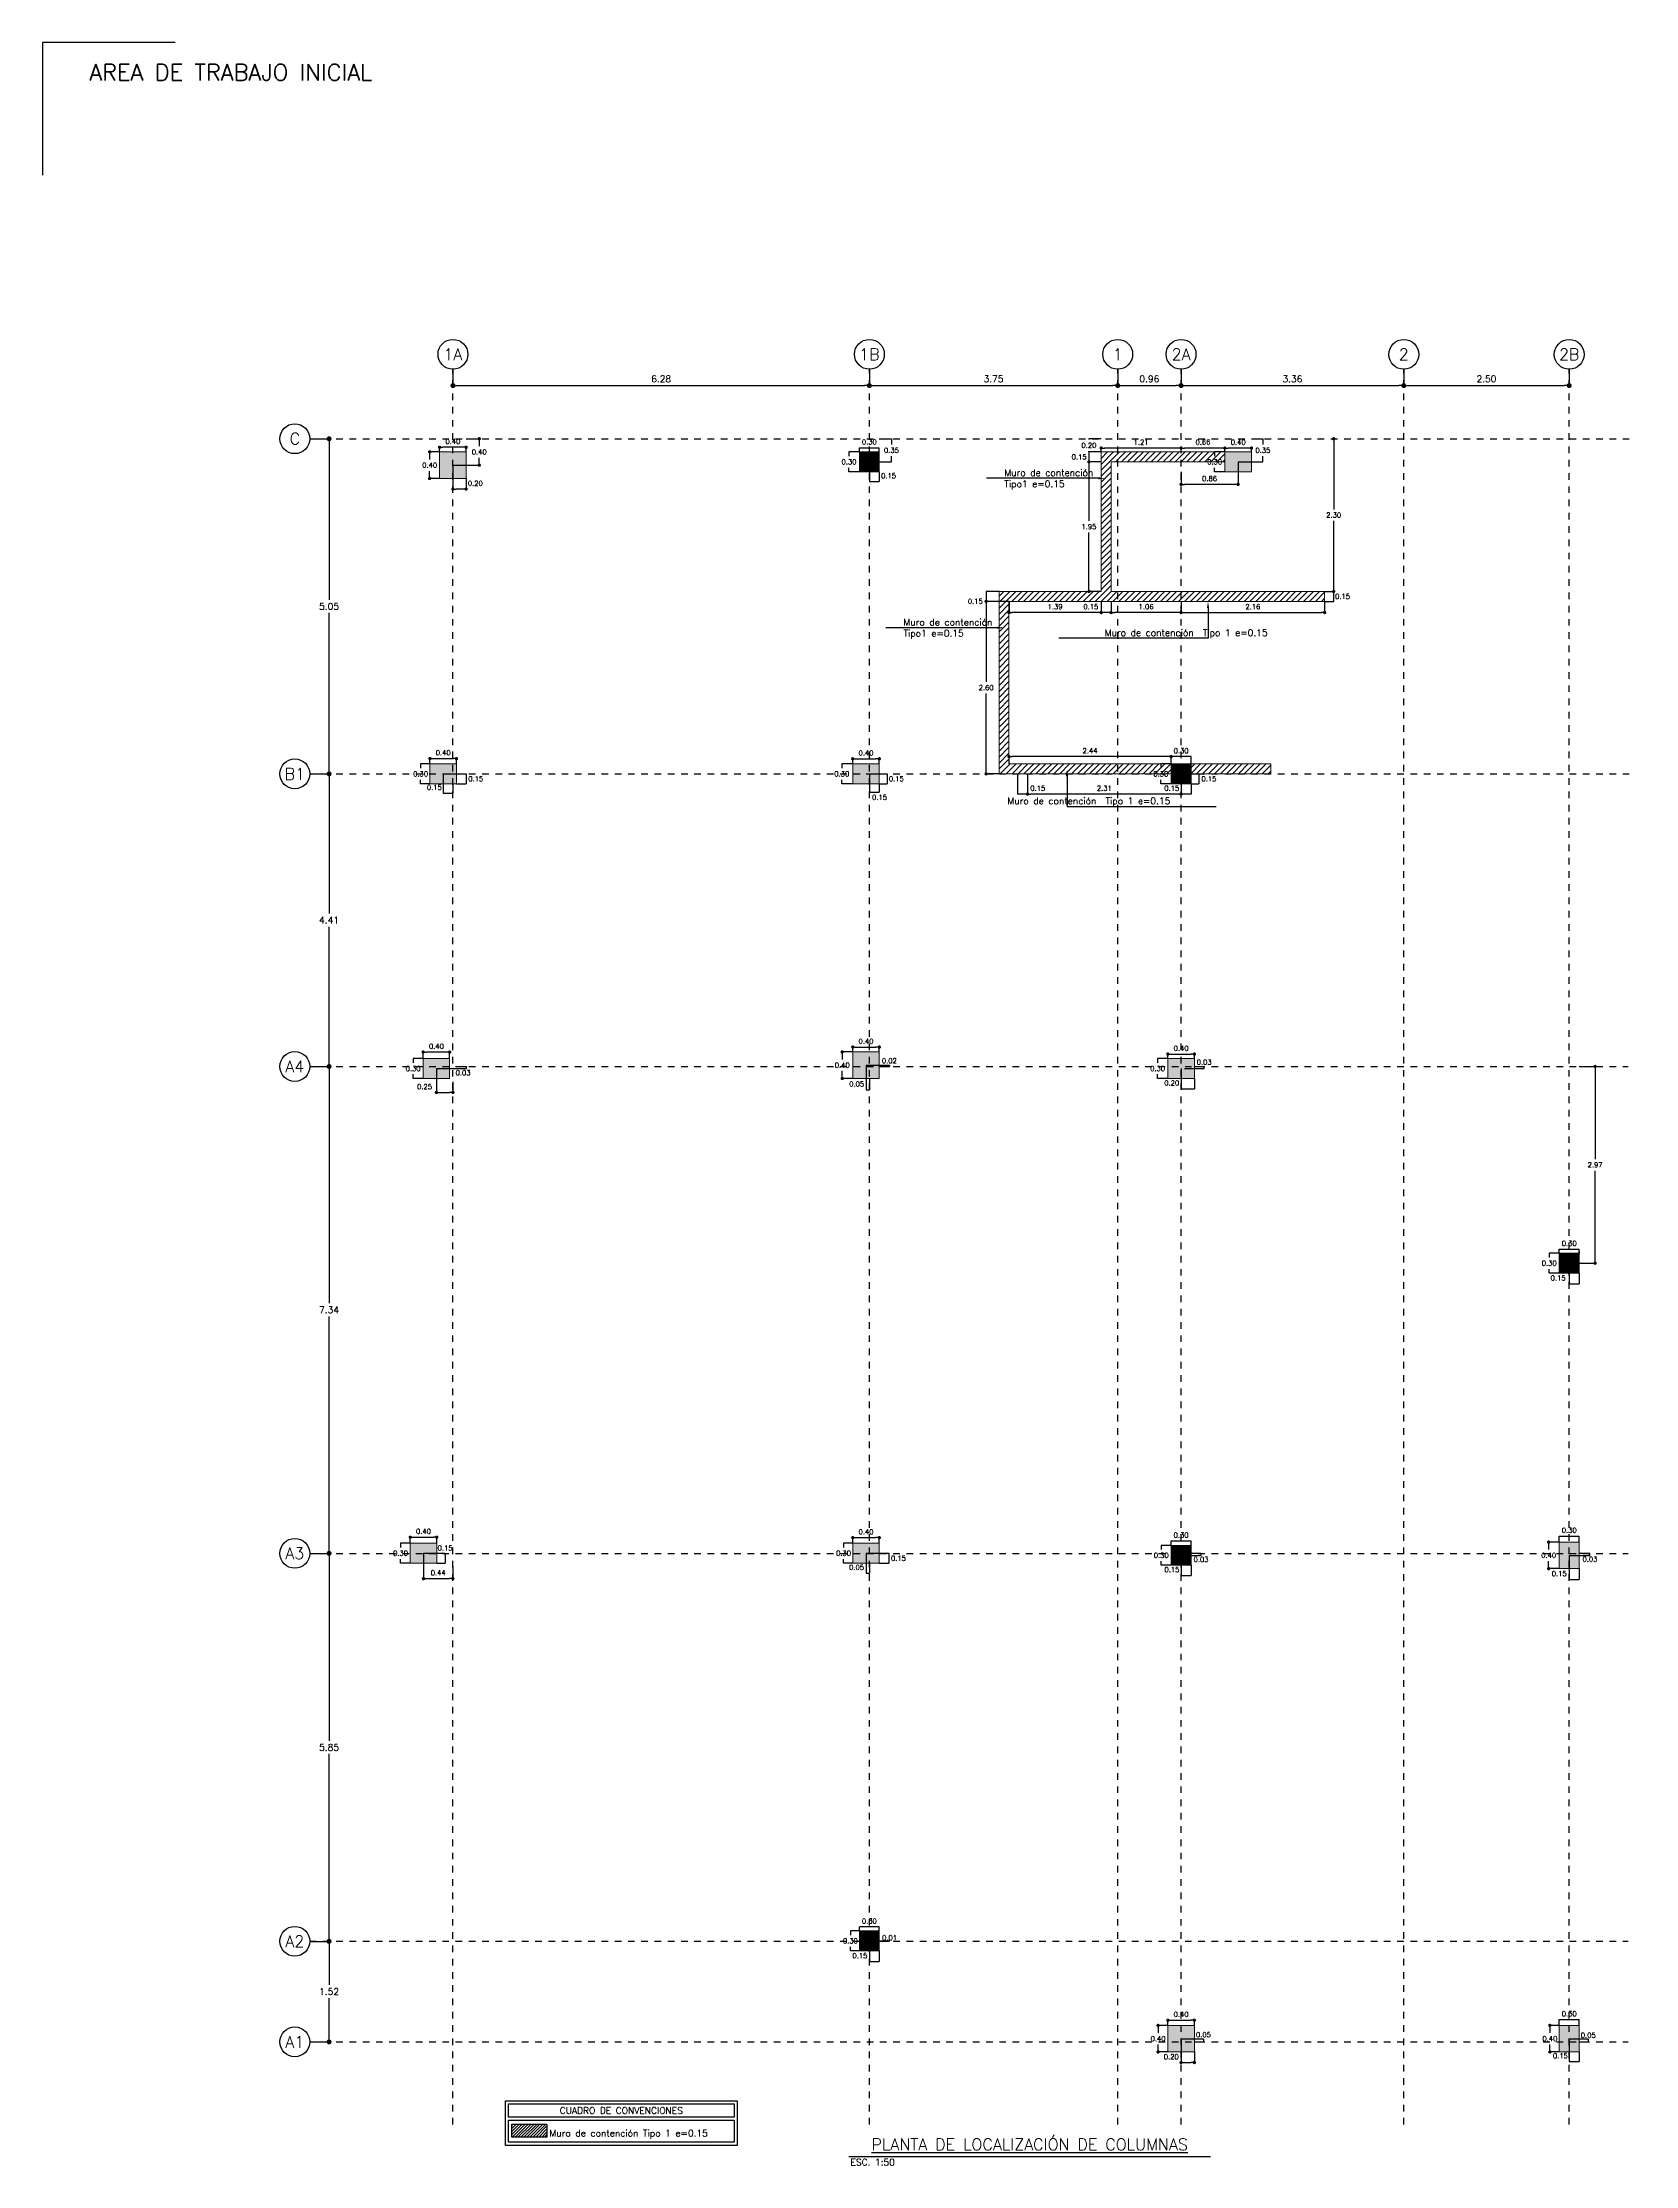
# Model space of a CAD drawing. Header units: millimetres. Extents: x -103 to 209, y -46 to 105.
# Drawn here: x 22.34 to 46.36, y 8.61 to 40.62 of the extents above; entities that cross this region are included whole.
import ezdxf
from ezdxf import colors
from ezdxf.entities.mleader import LeaderData, LeaderLine
from ezdxf.enums import TextEntityAlignment as Align
from ezdxf.math import Vec2, Vec3

# ---------------------------------------------------------------- set-up
doc = ezdxf.new("R2010")
doc.units = ezdxf.units.MM
doc.header["$LTSCALE"] = 0.01
doc.header["$PDMODE"] = 3
doc.linetypes.add('DASHDOT', pattern=[1, 0.5, -0.25, 0, -0.25])
for name, color, linetype in [('FC_BORDES', 4, 'Continuous'), ('FC_CIRCULO DE EJES', 3, 'Continuous'), ('FC_COTAS', 1, 'Continuous'), ('FC_COTAS @ 50', 1, 'Continuous'), ('FC_COTAS EJES', 1, 'Continuous'), ('FC_COTAS EJES @ 50', 1, 'Continuous'), ('FC_EJES', 1, 'DASHDOT'), ('FC_HATCH 253', 253, 'Continuous'), ('FC_HATCH COLUMNAS', 253, 'Continuous'), ('FC_R-175', 5, 'Continuous'), ('FC_R-200', 5, 'Continuous'), ('FC_R-80', 11, 'Continuous'), ('FC_R-80 @ 50', 11, 'Continuous'), ('FC_REVISION', 32, 'Continuous')]:
    doc.layers.add(name, color=color, linetype=linetype)
doc.layers.add('FC_COLUMNAS', color=5, linetype='Continuous', lineweight=15)
doc.layers.add('FC_MURO CONTENCION', color=7, linetype='Continuous', lineweight=15)
doc.layers.add('FC_HOJA', color=230, linetype='Continuous', plot=False)
doc.layers.add('FC_TEXTO NO IMPRIMIR', color=252, linetype='Continuous', plot=False)
doc.styles.add('FC_TEXT', font='romans.shx', dxfattribs={"height": 0.002})
doc.styles.add('FC_TEXT1', font='romans.shx')
doc.dimstyles.new('FC_COTAS', dxfattribs={"dimtxt": 0.0015, "dimasz": 0.001, "dimexe": 0, "dimexo": 0, "dimgap": 0.001, "dimtad": 1, "dimtih": 1, "dimtoh": 1, "dimzin": 0, "dimdsep": 46, "dimtxsty": 'FC_TEXT1', "dimblk": 'DOT', "dimcen": 0.09, "dimclrd": 256, "dimclre": 256, "dimclrt": 256, "dimadec": 0, "dimazin": 0, "dimtfac": 1, "dimtix": 1, "dimtmove": 2, "dimatfit": 3, "dimfxl": 1.002, "dimtolj": 1, "dimtzin": 0, "dimlwd": -1, "dimarcsym": 0})
doc.dimstyles.new('FC_COTAS EJES', dxfattribs={"dimtxt": 0.002, "dimasz": 0.0015, "dimexe": 0, "dimexo": 0, "dimgap": 0.001, "dimtad": 1, "dimtih": 1, "dimtoh": 1, "dimzin": 0, "dimdsep": 46, "dimtxsty": 'FC_TEXT1', "dimblk": 'DOT', "dimcen": 0.09, "dimclrd": 256, "dimclre": 256, "dimclrt": 256, "dimadec": 0, "dimazin": 0, "dimtfac": 1, "dimtix": 1, "dimtmove": 2, "dimatfit": 3, "dimfxl": 1.002, "dimtolj": 1, "dimtzin": 0, "dimlwd": -1, "dimarcsym": 0})

# ---------------------------------------------------------------- blocks, each defined once
blk = doc.blocks.new('FC_B_ColumnasE6')
at = {"layer": 'FC_HATCH COLUMNAS'}
h = blk.add_hatch(color=256, dxfattribs=at)
h.dxf.hatch_style = 1
h.paths.add_polyline_path([(28.327, 69.449), (28.727, 69.449), (28.727, 69.049), (28.327, 69.049)])
h = blk.add_hatch(color=256, dxfattribs=at)
h.dxf.hatch_style = 1
h.paths.add_polyline_path([(34.657, 69.449), (34.957, 69.449), (34.957, 69.149), (34.657, 69.149)])
h = blk.add_hatch(color=256, dxfattribs=at)
h.dxf.hatch_style = 1
h.paths.add_polyline_path([(40.569, 69.449), (40.569, 69.149), (40.169, 69.149), (40.169, 69.449)])
h = blk.add_hatch(color=256, dxfattribs=at)
h.dxf.hatch_style = 1
h.paths.add_polyline_path([(28.181, 64.745), (28.581, 64.745), (28.581, 64.445), (28.181, 64.445)])
h = blk.add_hatch(color=256, dxfattribs=at)
h.dxf.hatch_style = 1
h.paths.add_polyline_path([(34.557, 64.745), (34.957, 64.745), (34.957, 64.445), (34.557, 64.445)])
h = blk.add_hatch(color=256, dxfattribs=at)
h.dxf.hatch_style = 1
h.paths.add_polyline_path([(39.358, 64.745), (39.658, 64.745), (39.658, 64.445), (39.358, 64.445)])
h = blk.add_hatch(color=256, dxfattribs=at)
h.dxf.hatch_style = 1
h.paths.add_polyline_path([(28.078, 60.302), (28.478, 60.302), (28.478, 60.002), (28.078, 60.002)])
h = blk.add_hatch(color=256, dxfattribs=at)
h.dxf.hatch_style = 1
h.paths.add_polyline_path([(34.557, 60.402), (34.957, 60.402), (34.957, 60.002), (34.557, 60.002)])
h = blk.add_hatch(color=256, dxfattribs=at)
h.dxf.hatch_style = 1
h.paths.add_polyline_path([(39.708, 60.002), (39.308, 60.002), (39.308, 60.302), (39.708, 60.302)])
h = blk.add_hatch(color=256, dxfattribs=at)
h.dxf.hatch_style = 1
h.paths.add_polyline_path([(45.511, 57.067), (45.211, 57.067), (45.211, 57.367), (45.511, 57.367)])
h = blk.add_hatch(color=256, dxfattribs=at)
h.dxf.hatch_style = 1
h.paths.add_polyline_path([(27.883, 52.995), (28.283, 52.995), (28.283, 52.695), (27.883, 52.695)])
h = blk.add_hatch(color=256, dxfattribs=at)
h.dxf.hatch_style = 1
h.paths.add_polyline_path([(34.557, 52.995), (34.957, 52.995), (34.957, 52.695), (34.557, 52.695)])
h = blk.add_hatch(color=256, dxfattribs=at)
h.dxf.hatch_style = 1
h.paths.add_polyline_path([(39.658, 52.662), (39.358, 52.662), (39.358, 52.962), (39.658, 52.962)])
h = blk.add_hatch(color=256, dxfattribs=at)
h.dxf.hatch_style = 1
h.paths.add_polyline_path([(45.511, 52.612), (45.211, 52.612), (45.211, 53.012), (45.511, 53.012)])
h = blk.add_hatch(color=256, dxfattribs=at)
h.dxf.hatch_style = 1
h.paths.add_polyline_path([(34.657, 47.15), (34.957, 47.15), (34.957, 46.85), (34.657, 46.85)])
h = blk.add_hatch(color=256, dxfattribs=at)
h.dxf.hatch_style = 1
h.paths.add_polyline_path([(39.708, 45.325), (39.308, 45.325), (39.308, 45.725), (39.708, 45.725)])
h = blk.add_hatch(color=256, dxfattribs=at)
h.dxf.hatch_style = 1
h.paths.add_polyline_path([(45.511, 45.325), (45.211, 45.325), (45.211, 45.725), (45.511, 45.725)])
at = {"layer": 'FC_COLUMNAS'}
for points in [[(28.327, 69.449), (28.727, 69.449), (28.727, 69.049), (28.327, 69.049)], [(34.657, 69.449), (34.957, 69.449), (34.957, 69.149), (34.657, 69.149)], [(40.569, 69.449), (40.569, 69.149), (40.169, 69.149), (40.169, 69.449)], [(28.181, 64.745), (28.581, 64.745), (28.581, 64.445), (28.181, 64.445)], [(34.557, 64.745), (34.957, 64.745), (34.957, 64.445), (34.557, 64.445)], [(39.358, 64.745), (39.658, 64.745), (39.658, 64.445), (39.358, 64.445)], [(28.078, 60.302), (28.478, 60.302), (28.478, 60.002), (28.078, 60.002)], [(34.557, 60.402), (34.957, 60.402), (34.957, 60.002), (34.557, 60.002)], [(39.708, 60.002), (39.308, 60.002), (39.308, 60.302), (39.708, 60.302)], [(45.511, 57.067), (45.211, 57.067), (45.211, 57.367), (45.511, 57.367)], [(27.883, 52.995), (28.283, 52.995), (28.283, 52.695), (27.883, 52.695)], [(34.557, 52.995), (34.957, 52.995), (34.957, 52.695), (34.557, 52.695)], [(39.658, 52.662), (39.358, 52.662), (39.358, 52.962), (39.658, 52.962)], [(45.511, 52.612), (45.211, 52.612), (45.211, 53.012), (45.511, 53.012)], [(34.657, 47.15), (34.957, 47.15), (34.957, 46.85), (34.657, 46.85)], [(39.708, 45.325), (39.308, 45.325), (39.308, 45.725), (39.708, 45.725)], [(45.511, 45.325), (45.211, 45.325), (45.211, 45.725), (45.511, 45.725)]]:
    blk.add_lwpolyline(points, close=True, dxfattribs=at)
blk = doc.blocks.new('*U27')
at = {"layer": 'FC_R-200', "color": 4, "ltscale": 1.5}
blk.add_lwpolyline([(-0.05456, 0), (0.05456, 0)], dxfattribs=at)
at = {"layer": 'FC_R-200', "ltscale": 1.5, "style": 'FC_TEXT1'}
blk.add_attdef('%%UTÍTULO', text='', height=0.0035, dxfattribs=at).set_placement((0, 0.00366), align=Align.MIDDLE_CENTER)
at = {"layer": 'FC_R-80', "ltscale": 1.5, "style": 'FC_TEXT1'}
blk.add_attdef('ESCALA', text='', height=0.002, dxfattribs=at).set_placement((-0.05404, -0.0017), align=Align.MIDDLE_LEFT)
blk = doc.blocks.new('_Dot')
at = {"color": 0, "linetype": 'ByBlock', "lineweight": -2}
blk.add_line((-0.5, 0), (-1, 0), dxfattribs=at)
at = {"color": 0, "linetype": 'ByBlock', "const_width": 0.5}
blk.add_lwpolyline([(-0.25, 0, 1), (0.25, 0, 1)], format="xyb", close=True, dxfattribs=at)
blk = doc.blocks.new('*D28')
at = {"layer": 'Defpoints', "color": 0, "ltscale": 0.6, "transparency": 16777216}
for p in [(28.327, 34.519), (28.327, 34.449), (28.727, 34.449)]:
    blk.add_point(p, dxfattribs=at)
at = {"layer": 'FC_COTAS', "lineweight": -2, "ltscale": 0.6, "transparency": 16777216}
for p, q in [((28.327, 34.449), (28.327, 34.519)), ((28.727, 34.449), (28.727, 34.519))]:
    blk.add_line(p, q, dxfattribs=at)
at = {"layer": 'FC_COTAS', "ltscale": 0.6, "transparency": 16777216}
blk.add_line((28.677, 34.519), (28.377, 34.519), dxfattribs=at)
at = {"layer": 'FC_COTAS', "ltscale": 0.6, "transparency": 16777216, "xscale": 0.05, "yscale": 0.05, "zscale": 0.05, "rotation": 180}
blk.add_blockref('_Dot', (28.327, 34.519), dxfattribs=at)
at = {"layer": 'FC_COTAS', "ltscale": 0.6, "transparency": 16777216, "xscale": 0.05, "yscale": 0.05, "zscale": 0.05}
blk.add_blockref('_Dot', (28.727, 34.519), dxfattribs=at)
at = {"layer": 'FC_COTAS', "ltscale": 0.6, "transparency": 16777216, "insert": (28.527, 34.607), "char_height": 0.075, "attachment_point": 5, "style": 'FC_TEXT1'}
blk.add_mtext('\\A1;0.40', dxfattribs=at)
blk = doc.blocks.new('*D29')
at = {"layer": 'Defpoints', "color": 0, "ltscale": 0.6, "transparency": 16777216}
for p in [(28.327, 34.449), (28.176, 34.049), (28.327, 34.049)]:
    blk.add_point(p, dxfattribs=at)
at = {"layer": 'FC_COTAS', "lineweight": -2, "ltscale": 0.6, "transparency": 16777216}
for p, q in [((28.327, 34.449), (28.176, 34.449)), ((28.327, 34.049), (28.176, 34.049))]:
    blk.add_line(p, q, dxfattribs=at)
at = {"layer": 'FC_COTAS', "ltscale": 0.6, "transparency": 16777216}
for p, q in [((28.176, 34.399), (28.176, 34.336)), ((28.176, 34.099), (28.176, 34.161))]:
    blk.add_line(p, q, dxfattribs=at)
at = {"layer": 'FC_COTAS', "ltscale": 0.6, "transparency": 16777216, "xscale": 0.05, "yscale": 0.05, "zscale": 0.05}
for p, rotation in [((28.176, 34.449), 90), ((28.176, 34.049), 270)]:
    blk.add_blockref('_Dot', p, dxfattribs=dict(at, rotation=rotation))
at = {"layer": 'FC_COTAS', "ltscale": 0.6, "transparency": 16777216, "insert": (28.176, 34.249), "char_height": 0.075, "attachment_point": 5, "style": 'FC_TEXT1'}
blk.add_mtext('\\A1;0.40', dxfattribs=at)
blk = doc.blocks.new('*D30')
at = {"layer": 'Defpoints', "color": 0, "ltscale": 0.6, "transparency": 16777216}
for p in [(28.527, 34.249), (28.727, 34.049), (28.527, 33.888)]:
    blk.add_point(p, dxfattribs=at)
at = {"layer": 'FC_COTAS', "lineweight": -2, "ltscale": 0.6, "transparency": 16777216}
for p, q in [((28.527, 34.249), (28.527, 33.888)), ((28.727, 34.049), (28.727, 33.888))]:
    blk.add_line(p, q, dxfattribs=at)
at = {"layer": 'FC_COTAS', "ltscale": 0.6, "transparency": 16777216}
blk.add_line((28.677, 33.888), (28.577, 33.888), dxfattribs=at)
at = {"layer": 'FC_COTAS', "ltscale": 0.6, "transparency": 16777216, "xscale": 0.05, "yscale": 0.05, "zscale": 0.05, "rotation": 180}
blk.add_blockref('_Dot', (28.527, 33.888), dxfattribs=at)
at = {"layer": 'FC_COTAS', "ltscale": 0.6, "transparency": 16777216, "xscale": 0.05, "yscale": 0.05, "zscale": 0.05}
blk.add_blockref('_Dot', (28.727, 33.888), dxfattribs=at)
at = {"layer": 'FC_COTAS', "ltscale": 0.6, "transparency": 16777216, "insert": (28.865, 33.975), "char_height": 0.075, "attachment_point": 5, "style": 'FC_TEXT1'}
blk.add_mtext('\\A1;0.20', dxfattribs=at)
blk = doc.blocks.new('*D31')
at = {"layer": 'Defpoints', "color": 0, "ltscale": 0.6, "transparency": 16777216}
for p in [(28.727, 34.647), (28.924, 34.647), (28.527, 34.249)]:
    blk.add_point(p, dxfattribs=at)
at = {"layer": 'FC_COTAS', "lineweight": -2, "ltscale": 0.6, "transparency": 16777216}
for p, q in [((28.727, 34.647), (28.924, 34.647)), ((28.527, 34.249), (28.924, 34.249))]:
    blk.add_line(p, q, dxfattribs=at)
at = {"layer": 'FC_COTAS', "ltscale": 0.6, "transparency": 16777216}
for p, q in [((28.924, 34.597), (28.924, 34.535)), ((28.924, 34.299), (28.924, 34.36))]:
    blk.add_line(p, q, dxfattribs=at)
at = {"layer": 'FC_COTAS', "ltscale": 0.6, "transparency": 16777216, "xscale": 0.05, "yscale": 0.05, "zscale": 0.05}
for p, rotation in [((28.924, 34.647), 90), ((28.924, 34.249), 270)]:
    blk.add_blockref('_Dot', p, dxfattribs=dict(at, rotation=rotation))
at = {"layer": 'FC_COTAS', "ltscale": 0.6, "transparency": 16777216, "insert": (28.924, 34.448), "char_height": 0.075, "attachment_point": 5, "style": 'FC_TEXT1'}
blk.add_mtext('\\A1;0.40', dxfattribs=at)
blk = doc.blocks.new('*D32')
at = {"layer": 'Defpoints', "color": 0, "ltscale": 0.6, "transparency": 16777216}
for p in [(34.657, 34.449), (34.957, 34.511), (34.957, 34.449)]:
    blk.add_point(p, dxfattribs=at)
at = {"layer": 'FC_COTAS', "lineweight": -2, "ltscale": 0.6, "transparency": 16777216}
for p, q in [((34.657, 34.449), (34.657, 34.511)), ((34.957, 34.449), (34.957, 34.511))]:
    blk.add_line(p, q, dxfattribs=at)
at = {"layer": 'FC_COTAS', "ltscale": 0.6, "transparency": 16777216}
blk.add_line((34.657, 34.511), (34.957, 34.511), dxfattribs=at)
at = {"layer": 'FC_COTAS', "ltscale": 0.6, "transparency": 16777216, "insert": (34.807, 34.599), "char_height": 0.075, "attachment_point": 5, "style": 'FC_TEXT1'}
blk.add_mtext('\\A1;0.30', dxfattribs=at)
blk = doc.blocks.new('*D33')
at = {"layer": 'Defpoints', "color": 0, "ltscale": 0.6, "transparency": 16777216}
for p in [(34.657, 34.449), (34.5, 34.149), (34.657, 34.149)]:
    blk.add_point(p, dxfattribs=at)
at = {"layer": 'FC_COTAS', "lineweight": -2, "ltscale": 0.6, "transparency": 16777216}
for p, q in [((34.657, 34.449), (34.5, 34.449)), ((34.657, 34.149), (34.5, 34.149))]:
    blk.add_line(p, q, dxfattribs=at)
at = {"layer": 'FC_COTAS', "ltscale": 0.6, "transparency": 16777216}
for p, q in [((34.5, 34.449), (34.5, 34.386)), ((34.5, 34.149), (34.5, 34.211))]:
    blk.add_line(p, q, dxfattribs=at)
at = {"layer": 'FC_COTAS', "ltscale": 0.6, "transparency": 16777216, "insert": (34.5, 34.299), "char_height": 0.075, "attachment_point": 5, "style": 'FC_TEXT1'}
blk.add_mtext('\\A1;0.30', dxfattribs=at)
blk = doc.blocks.new('*D34')
at = {"layer": 'Defpoints', "color": 0, "ltscale": 0.6, "transparency": 16777216}
for p in [(34.807, 34.299), (34.957, 34.149), (34.957, 34.002)]:
    blk.add_point(p, dxfattribs=at)
at = {"layer": 'FC_COTAS', "lineweight": -2, "ltscale": 0.6, "transparency": 16777216}
for p, q in [((34.807, 34.299), (34.807, 34.002)), ((34.957, 34.149), (34.957, 34.002))]:
    blk.add_line(p, q, dxfattribs=at)
at = {"layer": 'FC_COTAS', "ltscale": 0.6, "transparency": 16777216}
blk.add_line((34.807, 34.002), (34.957, 34.002), dxfattribs=at)
at = {"layer": 'FC_COTAS', "ltscale": 0.6, "transparency": 16777216, "insert": (35.097, 34.089), "char_height": 0.075, "attachment_point": 5, "style": 'FC_TEXT1'}
blk.add_mtext('\\A1;0.15', dxfattribs=at)
blk = doc.blocks.new('*D35')
at = {"layer": 'Defpoints', "color": 0, "ltscale": 0.6, "transparency": 16777216}
for p in [(34.957, 34.647), (35.14, 34.647), (34.807, 34.299)]:
    blk.add_point(p, dxfattribs=at)
at = {"layer": 'FC_COTAS', "lineweight": -2, "ltscale": 0.6, "transparency": 16777216}
for p, q in [((34.957, 34.647), (35.14, 34.647)), ((34.807, 34.299), (35.14, 34.299))]:
    blk.add_line(p, q, dxfattribs=at)
at = {"layer": 'FC_COTAS', "ltscale": 0.6, "transparency": 16777216}
for p, q in [((35.14, 34.647), (35.14, 34.56)), ((35.14, 34.299), (35.14, 34.385))]:
    blk.add_line(p, q, dxfattribs=at)
at = {"layer": 'FC_COTAS', "ltscale": 0.6, "transparency": 16777216, "insert": (35.14, 34.473), "char_height": 0.075, "attachment_point": 5, "style": 'FC_TEXT1'}
blk.add_mtext('\\A1;0.35', dxfattribs=at)
blk = doc.blocks.new('*D36')
at = {"layer": 'Defpoints', "color": 0, "ltscale": 0.6, "transparency": 16777216}
for p in [(40.169, 34.507), (40.169, 34.449), (40.569, 34.449)]:
    blk.add_point(p, dxfattribs=at)
at = {"layer": 'FC_COTAS', "lineweight": -2, "ltscale": 0.6, "transparency": 16777216}
for p, q in [((40.169, 34.449), (40.169, 34.507)), ((40.569, 34.449), (40.569, 34.507))]:
    blk.add_line(p, q, dxfattribs=at)
at = {"layer": 'FC_COTAS', "ltscale": 0.6, "transparency": 16777216}
blk.add_line((40.519, 34.507), (40.219, 34.507), dxfattribs=at)
at = {"layer": 'FC_COTAS', "ltscale": 0.6, "transparency": 16777216, "xscale": 0.05, "yscale": 0.05, "zscale": 0.05, "rotation": 180}
blk.add_blockref('_Dot', (40.169, 34.507), dxfattribs=at)
at = {"layer": 'FC_COTAS', "ltscale": 0.6, "transparency": 16777216, "xscale": 0.05, "yscale": 0.05, "zscale": 0.05}
blk.add_blockref('_Dot', (40.569, 34.507), dxfattribs=at)
at = {"layer": 'FC_COTAS', "ltscale": 0.6, "transparency": 16777216, "insert": (40.369, 34.595), "char_height": 0.075, "attachment_point": 5, "style": 'FC_TEXT1'}
blk.add_mtext('\\A1;0.40', dxfattribs=at)
blk = doc.blocks.new('*D37')
at = {"layer": 'Defpoints', "color": 0, "ltscale": 0.6, "transparency": 16777216}
for p in [(40.169, 34.449), (40.014, 34.149), (40.169, 34.149)]:
    blk.add_point(p, dxfattribs=at)
at = {"layer": 'FC_COTAS', "lineweight": -2, "ltscale": 0.6, "transparency": 16777216}
for p, q in [((40.169, 34.449), (40.014, 34.449)), ((40.169, 34.149), (40.014, 34.149))]:
    blk.add_line(p, q, dxfattribs=at)
at = {"layer": 'FC_COTAS', "ltscale": 0.6, "transparency": 16777216}
for p, q in [((40.014, 34.449), (40.014, 34.386)), ((40.014, 34.149), (40.014, 34.211))]:
    blk.add_line(p, q, dxfattribs=at)
at = {"layer": 'FC_COTAS', "ltscale": 0.6, "transparency": 16777216, "insert": (40.014, 34.299), "char_height": 0.075, "attachment_point": 5, "style": 'FC_TEXT1'}
blk.add_mtext('\\A1;0.30', dxfattribs=at)
blk = doc.blocks.new('*D38')
at = {"layer": 'Defpoints', "color": 0, "ltscale": 0.6, "transparency": 16777216}
for p in [(40.369, 34.299), (39.508, 34.149), (39.508, 33.96)]:
    blk.add_point(p, dxfattribs=at)
at = {"layer": 'FC_COTAS', "lineweight": -2, "ltscale": 0.6, "transparency": 16777216}
for p, q in [((40.369, 34.299), (40.369, 33.96)), ((39.508, 34.149), (39.508, 33.96))]:
    blk.add_line(p, q, dxfattribs=at)
at = {"layer": 'FC_COTAS', "ltscale": 0.6, "transparency": 16777216}
blk.add_line((40.319, 33.96), (39.558, 33.96), dxfattribs=at)
at = {"layer": 'FC_COTAS', "ltscale": 0.6, "transparency": 16777216, "xscale": 0.05, "yscale": 0.05, "zscale": 0.05, "rotation": 180}
blk.add_blockref('_Dot', (39.508, 33.96), dxfattribs=at)
at = {"layer": 'FC_COTAS', "ltscale": 0.6, "transparency": 16777216, "xscale": 0.05, "yscale": 0.05, "zscale": 0.05}
blk.add_blockref('_Dot', (40.369, 33.96), dxfattribs=at)
at = {"layer": 'FC_COTAS', "ltscale": 0.6, "transparency": 16777216, "insert": (39.938, 34.047), "char_height": 0.075, "attachment_point": 5, "style": 'FC_TEXT1'}
blk.add_mtext('\\A1;0.86', dxfattribs=at)
blk = doc.blocks.new('*D39')
at = {"layer": 'Defpoints', "color": 0, "ltscale": 0.6, "transparency": 16777216}
for p in [(40.569, 34.647), (40.741, 34.647), (40.369, 34.299)]:
    blk.add_point(p, dxfattribs=at)
at = {"layer": 'FC_COTAS', "lineweight": -2, "ltscale": 0.6, "transparency": 16777216}
for p, q in [((40.569, 34.647), (40.741, 34.647)), ((40.369, 34.299), (40.741, 34.299))]:
    blk.add_line(p, q, dxfattribs=at)
at = {"layer": 'FC_COTAS', "ltscale": 0.6, "transparency": 16777216}
for p, q in [((40.741, 34.647), (40.741, 34.56)), ((40.741, 34.299), (40.741, 34.385))]:
    blk.add_line(p, q, dxfattribs=at)
at = {"layer": 'FC_COTAS', "ltscale": 0.6, "transparency": 16777216, "insert": (40.741, 34.473), "char_height": 0.075, "attachment_point": 5, "style": 'FC_TEXT1'}
blk.add_mtext('\\A1;0.35', dxfattribs=at)
blk = doc.blocks.new('*D40')
at = {"layer": 'Defpoints', "color": 0, "ltscale": 0.6, "transparency": 16777216}
for p in [(28.581, 29.826), (28.181, 29.745), (28.581, 29.745)]:
    blk.add_point(p, dxfattribs=at)
at = {"layer": 'FC_COTAS', "lineweight": -2, "ltscale": 0.6, "transparency": 16777216}
for p, q in [((28.181, 29.745), (28.181, 29.826)), ((28.581, 29.745), (28.581, 29.826))]:
    blk.add_line(p, q, dxfattribs=at)
at = {"layer": 'FC_COTAS', "ltscale": 0.6, "transparency": 16777216}
blk.add_line((28.231, 29.826), (28.531, 29.826), dxfattribs=at)
at = {"layer": 'FC_COTAS', "ltscale": 0.6, "transparency": 16777216, "xscale": 0.05, "yscale": 0.05, "zscale": 0.05, "rotation": 180}
blk.add_blockref('_Dot', (28.181, 29.826), dxfattribs=at)
at = {"layer": 'FC_COTAS', "ltscale": 0.6, "transparency": 16777216, "xscale": 0.05, "yscale": 0.05, "zscale": 0.05}
blk.add_blockref('_Dot', (28.581, 29.826), dxfattribs=at)
at = {"layer": 'FC_COTAS', "ltscale": 0.6, "transparency": 16777216, "insert": (28.381, 29.914), "char_height": 0.075, "attachment_point": 5, "style": 'FC_TEXT1'}
blk.add_mtext('\\A1;0.40', dxfattribs=at)
blk = doc.blocks.new('*D41')
at = {"layer": 'Defpoints', "color": 0, "ltscale": 0.6, "transparency": 16777216}
for p in [(28.181, 29.745), (28.04, 29.445), (28.181, 29.445)]:
    blk.add_point(p, dxfattribs=at)
at = {"layer": 'FC_COTAS', "lineweight": -2, "ltscale": 0.6, "transparency": 16777216}
for p, q in [((28.181, 29.745), (28.04, 29.745)), ((28.181, 29.445), (28.04, 29.445))]:
    blk.add_line(p, q, dxfattribs=at)
at = {"layer": 'FC_COTAS', "ltscale": 0.6, "transparency": 16777216}
for p, q in [((28.04, 29.745), (28.04, 29.682)), ((28.04, 29.445), (28.04, 29.507))]:
    blk.add_line(p, q, dxfattribs=at)
at = {"layer": 'FC_COTAS', "ltscale": 0.6, "transparency": 16777216, "insert": (28.04, 29.595), "char_height": 0.075, "attachment_point": 5, "style": 'FC_TEXT1'}
blk.add_mtext('\\A1;0.30', dxfattribs=at)
blk = doc.blocks.new('*D42')
at = {"layer": 'Defpoints', "color": 0, "ltscale": 0.6, "transparency": 16777216}
for p in [(28.381, 29.595), (28.527, 29.445), (28.527, 29.303)]:
    blk.add_point(p, dxfattribs=at)
at = {"layer": 'FC_COTAS', "lineweight": -2, "ltscale": 0.6, "transparency": 16777216}
for p, q in [((28.381, 29.595), (28.381, 29.303)), ((28.527, 29.445), (28.527, 29.303))]:
    blk.add_line(p, q, dxfattribs=at)
at = {"layer": 'FC_COTAS', "ltscale": 0.6, "transparency": 16777216}
blk.add_line((28.381, 29.303), (28.527, 29.303), dxfattribs=at)
at = {"layer": 'FC_COTAS', "ltscale": 0.6, "transparency": 16777216, "insert": (28.247, 29.39), "char_height": 0.075, "attachment_point": 5, "style": 'FC_TEXT1'}
blk.add_mtext('\\A1;0.15', dxfattribs=at)
blk = doc.blocks.new('*D43')
at = {"layer": 'Defpoints', "color": 0, "ltscale": 0.6, "transparency": 16777216}
for p in [(28.381, 29.595), (28.581, 29.445), (28.725, 29.445)]:
    blk.add_point(p, dxfattribs=at)
at = {"layer": 'FC_COTAS', "lineweight": -2, "ltscale": 0.6, "transparency": 16777216}
for p, q in [((28.381, 29.595), (28.725, 29.595)), ((28.581, 29.445), (28.725, 29.445))]:
    blk.add_line(p, q, dxfattribs=at)
at = {"layer": 'FC_COTAS', "ltscale": 0.6, "transparency": 16777216}
blk.add_line((28.725, 29.595), (28.725, 29.445), dxfattribs=at)
at = {"layer": 'FC_COTAS', "ltscale": 0.6, "transparency": 16777216, "insert": (28.871, 29.52), "char_height": 0.075, "attachment_point": 5, "style": 'FC_TEXT1'}
blk.add_mtext('\\A1;0.15', dxfattribs=at)
blk = doc.blocks.new('*D44')
at = {"layer": 'Defpoints', "color": 0, "ltscale": 0.6, "transparency": 16777216}
for p in [(34.957, 29.822), (34.557, 29.745), (34.957, 29.745)]:
    blk.add_point(p, dxfattribs=at)
at = {"layer": 'FC_COTAS', "lineweight": -2, "ltscale": 0.6, "transparency": 16777216}
for p, q in [((34.557, 29.745), (34.557, 29.822)), ((34.957, 29.745), (34.957, 29.822))]:
    blk.add_line(p, q, dxfattribs=at)
at = {"layer": 'FC_COTAS', "ltscale": 0.6, "transparency": 16777216}
blk.add_line((34.607, 29.822), (34.907, 29.822), dxfattribs=at)
at = {"layer": 'FC_COTAS', "ltscale": 0.6, "transparency": 16777216, "xscale": 0.05, "yscale": 0.05, "zscale": 0.05, "rotation": 180}
blk.add_blockref('_Dot', (34.557, 29.822), dxfattribs=at)
at = {"layer": 'FC_COTAS', "ltscale": 0.6, "transparency": 16777216, "xscale": 0.05, "yscale": 0.05, "zscale": 0.05}
blk.add_blockref('_Dot', (34.957, 29.822), dxfattribs=at)
at = {"layer": 'FC_COTAS', "ltscale": 0.6, "transparency": 16777216, "insert": (34.757, 29.91), "char_height": 0.075, "attachment_point": 5, "style": 'FC_TEXT1'}
blk.add_mtext('\\A1;0.40', dxfattribs=at)
blk = doc.blocks.new('*D45')
at = {"layer": 'Defpoints', "color": 0, "ltscale": 0.6, "transparency": 16777216}
for p in [(34.557, 29.745), (34.391, 29.445), (34.557, 29.445)]:
    blk.add_point(p, dxfattribs=at)
at = {"layer": 'FC_COTAS', "lineweight": -2, "ltscale": 0.6, "transparency": 16777216}
for p, q in [((34.557, 29.745), (34.391, 29.745)), ((34.557, 29.445), (34.391, 29.445))]:
    blk.add_line(p, q, dxfattribs=at)
at = {"layer": 'FC_COTAS', "ltscale": 0.6, "transparency": 16777216}
for p, q in [((34.391, 29.745), (34.391, 29.682)), ((34.391, 29.445), (34.391, 29.507))]:
    blk.add_line(p, q, dxfattribs=at)
at = {"layer": 'FC_COTAS', "ltscale": 0.6, "transparency": 16777216, "insert": (34.391, 29.595), "char_height": 0.075, "attachment_point": 5, "style": 'FC_TEXT1'}
blk.add_mtext('\\A1;0.30', dxfattribs=at)
blk = doc.blocks.new('*D256')
at = {"layer": 'Defpoints', "color": 0, "ltscale": 0.6, "transparency": 16777216}
for p in [(34.807, 29.595), (34.957, 29.445), (34.957, 29.319)]:
    blk.add_point(p, dxfattribs=at)
at = {"layer": 'FC_COTAS', "lineweight": -2, "ltscale": 0.6, "transparency": 16777216}
for p, q in [((34.807, 29.595), (34.807, 29.319)), ((34.957, 29.445), (34.957, 29.319))]:
    blk.add_line(p, q, dxfattribs=at)
at = {"layer": 'FC_COTAS', "ltscale": 0.6, "transparency": 16777216}
blk.add_line((34.807, 29.319), (34.957, 29.319), dxfattribs=at)
at = {"layer": 'FC_COTAS', "ltscale": 0.6, "transparency": 16777216, "insert": (34.96, 29.24), "char_height": 0.075, "attachment_point": 5, "style": 'FC_TEXT1'}
blk.add_mtext('\\A1;0.15', dxfattribs=at)
blk = doc.blocks.new('*D46')
at = {"layer": 'Defpoints', "color": 0, "ltscale": 0.6, "transparency": 16777216}
for p in [(34.757, 29.595), (34.957, 29.445), (35.075, 29.445)]:
    blk.add_point(p, dxfattribs=at)
at = {"layer": 'FC_COTAS', "lineweight": -2, "ltscale": 0.6, "transparency": 16777216}
for p, q in [((34.757, 29.595), (35.075, 29.595)), ((34.957, 29.445), (35.075, 29.445))]:
    blk.add_line(p, q, dxfattribs=at)
at = {"layer": 'FC_COTAS', "ltscale": 0.6, "transparency": 16777216}
blk.add_line((35.075, 29.595), (35.075, 29.445), dxfattribs=at)
at = {"layer": 'FC_COTAS', "ltscale": 0.6, "transparency": 16777216, "insert": (35.214, 29.52), "char_height": 0.075, "attachment_point": 5, "style": 'FC_TEXT1'}
blk.add_mtext('\\A1;0.15', dxfattribs=at)
blk = doc.blocks.new('*D82')
at = {"layer": 'Defpoints', "color": 0, "ltscale": 0.6, "transparency": 16777216}
for p in [(39.358, 29.855), (39.358, 29.745), (39.658, 29.745)]:
    blk.add_point(p, dxfattribs=at)
at = {"layer": 'FC_COTAS', "lineweight": -2, "ltscale": 0.6, "transparency": 16777216}
for p, q in [((39.358, 29.745), (39.358, 29.855)), ((39.658, 29.745), (39.658, 29.855))]:
    blk.add_line(p, q, dxfattribs=at)
at = {"layer": 'FC_COTAS', "ltscale": 0.6, "transparency": 16777216}
blk.add_line((39.658, 29.855), (39.358, 29.855), dxfattribs=at)
at = {"layer": 'FC_COTAS', "ltscale": 0.6, "transparency": 16777216, "insert": (39.508, 29.943), "char_height": 0.075, "attachment_point": 5, "style": 'FC_TEXT1'}
blk.add_mtext('\\A1;0.30', dxfattribs=at)
blk = doc.blocks.new('*D47')
at = {"layer": 'Defpoints', "color": 0, "ltscale": 0.6, "transparency": 16777216}
for p in [(39.203, 29.745), (39.358, 29.745), (39.358, 29.445)]:
    blk.add_point(p, dxfattribs=at)
at = {"layer": 'FC_COTAS', "lineweight": -2, "ltscale": 0.6, "transparency": 16777216}
for p, q in [((39.358, 29.745), (39.203, 29.745)), ((39.358, 29.445), (39.203, 29.445))]:
    blk.add_line(p, q, dxfattribs=at)
at = {"layer": 'FC_COTAS', "ltscale": 0.6, "transparency": 16777216}
for p, q in [((39.203, 29.745), (39.203, 29.682)), ((39.203, 29.445), (39.203, 29.507))]:
    blk.add_line(p, q, dxfattribs=at)
at = {"layer": 'FC_COTAS', "ltscale": 0.6, "transparency": 16777216, "insert": (39.203, 29.595), "char_height": 0.075, "attachment_point": 5, "style": 'FC_TEXT1'}
blk.add_mtext('\\A1;0.30', dxfattribs=at)
blk = doc.blocks.new('*D48')
at = {"layer": 'Defpoints', "color": 0, "ltscale": 0.6, "transparency": 16777216}
for p in [(39.508, 29.595), (39.658, 29.445), (39.774, 29.445)]:
    blk.add_point(p, dxfattribs=at)
at = {"layer": 'FC_COTAS', "lineweight": -2, "ltscale": 0.6, "transparency": 16777216}
for p, q in [((39.508, 29.595), (39.774, 29.595)), ((39.658, 29.445), (39.774, 29.445))]:
    blk.add_line(p, q, dxfattribs=at)
at = {"layer": 'FC_COTAS', "ltscale": 0.6, "transparency": 16777216}
blk.add_line((39.774, 29.595), (39.774, 29.445), dxfattribs=at)
at = {"layer": 'FC_COTAS', "ltscale": 0.6, "transparency": 16777216, "insert": (39.928, 29.52), "char_height": 0.075, "attachment_point": 5, "style": 'FC_TEXT1'}
blk.add_mtext('\\A1;0.15', dxfattribs=at)
blk = doc.blocks.new('*D49')
at = {"layer": 'Defpoints', "color": 0, "ltscale": 0.6, "transparency": 16777216}
for p in [(39.508, 29.595), (39.508, 29.29), (39.658, 29.445)]:
    blk.add_point(p, dxfattribs=at)
at = {"layer": 'FC_COTAS', "lineweight": -2, "ltscale": 0.6, "transparency": 16777216}
for p, q in [((39.508, 29.595), (39.508, 29.29)), ((39.658, 29.445), (39.658, 29.29))]:
    blk.add_line(p, q, dxfattribs=at)
at = {"layer": 'FC_COTAS', "ltscale": 0.6, "transparency": 16777216}
blk.add_line((39.658, 29.29), (39.508, 29.29), dxfattribs=at)
at = {"layer": 'FC_COTAS', "ltscale": 0.6, "transparency": 16777216, "insert": (39.367, 29.378), "char_height": 0.075, "attachment_point": 5, "style": 'FC_TEXT1'}
blk.add_mtext('\\A1;0.15', dxfattribs=at)
blk = doc.blocks.new('*D221')
at = {"layer": 'Defpoints', "color": 0, "ltscale": 0.6, "transparency": 16777216}
for p in [(28.078, 25.4), (28.078, 25.302), (28.478, 25.302)]:
    blk.add_point(p, dxfattribs=at)
at = {"layer": 'FC_COTAS', "lineweight": -2, "ltscale": 0.6, "transparency": 16777216}
for p, q in [((28.078, 25.302), (28.078, 25.4)), ((28.478, 25.302), (28.478, 25.4))]:
    blk.add_line(p, q, dxfattribs=at)
at = {"layer": 'FC_COTAS', "ltscale": 0.6, "transparency": 16777216}
blk.add_line((28.428, 25.4), (28.128, 25.4), dxfattribs=at)
at = {"layer": 'FC_COTAS', "ltscale": 0.6, "transparency": 16777216, "xscale": 0.05, "yscale": 0.05, "zscale": 0.05, "rotation": 180}
blk.add_blockref('_Dot', (28.078, 25.4), dxfattribs=at)
at = {"layer": 'FC_COTAS', "ltscale": 0.6, "transparency": 16777216, "xscale": 0.05, "yscale": 0.05, "zscale": 0.05}
blk.add_blockref('_Dot', (28.478, 25.4), dxfattribs=at)
at = {"layer": 'FC_COTAS', "ltscale": 0.6, "transparency": 16777216, "insert": (28.278, 25.487), "char_height": 0.075, "attachment_point": 5, "style": 'FC_TEXT1'}
blk.add_mtext('\\A1;0.40', dxfattribs=at)
blk = doc.blocks.new('*D222')
at = {"layer": 'Defpoints', "color": 0, "ltscale": 0.6, "transparency": 16777216}
for p in [(28.078, 25.302), (27.927, 25.002), (28.078, 25.002)]:
    blk.add_point(p, dxfattribs=at)
at = {"layer": 'FC_COTAS', "lineweight": -2, "ltscale": 0.6, "transparency": 16777216}
for p, q in [((28.078, 25.302), (27.927, 25.302)), ((28.078, 25.002), (27.927, 25.002))]:
    blk.add_line(p, q, dxfattribs=at)
at = {"layer": 'FC_COTAS', "ltscale": 0.6, "transparency": 16777216}
for p, q in [((27.927, 25.302), (27.927, 25.24)), ((27.927, 25.002), (27.927, 25.065))]:
    blk.add_line(p, q, dxfattribs=at)
at = {"layer": 'FC_COTAS', "ltscale": 0.6, "transparency": 16777216, "insert": (27.927, 25.152), "char_height": 0.075, "attachment_point": 5, "style": 'FC_TEXT1'}
blk.add_mtext('\\A1;0.30', dxfattribs=at)
blk = doc.blocks.new('*D228')
at = {"layer": 'Defpoints', "color": 0, "ltscale": 0.6, "transparency": 16777216}
for p in [(28.278, 25.152), (28.527, 24.952), (28.527, 24.792)]:
    blk.add_point(p, dxfattribs=at)
at = {"layer": 'FC_COTAS', "lineweight": -2, "ltscale": 0.6, "transparency": 16777216}
for p, q in [((28.278, 25.152), (28.278, 24.792)), ((28.527, 24.952), (28.527, 24.792))]:
    blk.add_line(p, q, dxfattribs=at)
at = {"layer": 'FC_COTAS', "ltscale": 0.6, "transparency": 16777216}
blk.add_line((28.328, 24.792), (28.477, 24.792), dxfattribs=at)
at = {"layer": 'FC_COTAS', "ltscale": 0.6, "transparency": 16777216, "xscale": 0.05, "yscale": 0.05, "zscale": 0.05, "rotation": 180}
blk.add_blockref('_Dot', (28.278, 24.792), dxfattribs=at)
at = {"layer": 'FC_COTAS', "ltscale": 0.6, "transparency": 16777216, "xscale": 0.05, "yscale": 0.05, "zscale": 0.05}
blk.add_blockref('_Dot', (28.527, 24.792), dxfattribs=at)
at = {"layer": 'FC_COTAS', "ltscale": 0.6, "transparency": 16777216, "insert": (28.099, 24.879), "char_height": 0.075, "attachment_point": 5, "style": 'FC_TEXT1'}
blk.add_mtext('\\A1;0.25', dxfattribs=at)
blk = doc.blocks.new('*D229')
at = {"layer": 'Defpoints', "color": 0, "ltscale": 0.6, "transparency": 16777216}
for p in [(28.278, 25.152), (28.578, 25.183), (28.73, 25.183)]:
    blk.add_point(p, dxfattribs=at)
at = {"layer": 'FC_COTAS', "lineweight": -2, "ltscale": 0.6, "transparency": 16777216}
for p, q in [((28.278, 25.152), (28.73, 25.152)), ((28.578, 25.183), (28.73, 25.183))]:
    blk.add_line(p, q, dxfattribs=at)
at = {"layer": 'FC_COTAS', "ltscale": 0.6, "transparency": 16777216}
blk.add_line((28.73, 25.152), (28.73, 25.183), dxfattribs=at)
at = {"layer": 'FC_COTAS', "ltscale": 0.6, "transparency": 16777216, "insert": (28.68, 25.088), "char_height": 0.075, "attachment_point": 5, "style": 'FC_TEXT1'}
blk.add_mtext('\\A1;0.03', dxfattribs=at)
blk = doc.blocks.new('*D50')
at = {"layer": 'Defpoints', "color": 0, "ltscale": 0.6, "transparency": 16777216}
for p in [(34.557, 25.402), (34.957, 25.476), (34.957, 25.402)]:
    blk.add_point(p, dxfattribs=at)
at = {"layer": 'FC_COTAS', "lineweight": -2, "ltscale": 0.6, "transparency": 16777216}
for p, q in [((34.557, 25.402), (34.557, 25.476)), ((34.957, 25.402), (34.957, 25.476))]:
    blk.add_line(p, q, dxfattribs=at)
at = {"layer": 'FC_COTAS', "ltscale": 0.6, "transparency": 16777216}
blk.add_line((34.607, 25.476), (34.907, 25.476), dxfattribs=at)
at = {"layer": 'FC_COTAS', "ltscale": 0.6, "transparency": 16777216, "xscale": 0.05, "yscale": 0.05, "zscale": 0.05, "rotation": 180}
blk.add_blockref('_Dot', (34.557, 25.476), dxfattribs=at)
at = {"layer": 'FC_COTAS', "ltscale": 0.6, "transparency": 16777216, "xscale": 0.05, "yscale": 0.05, "zscale": 0.05}
blk.add_blockref('_Dot', (34.957, 25.476), dxfattribs=at)
at = {"layer": 'FC_COTAS', "ltscale": 0.6, "transparency": 16777216, "insert": (34.757, 25.563), "char_height": 0.075, "attachment_point": 5, "style": 'FC_TEXT1'}
blk.add_mtext('\\A1;0.40', dxfattribs=at)
blk = doc.blocks.new('*D51')
at = {"layer": 'Defpoints', "color": 0, "ltscale": 0.6, "transparency": 16777216}
for p in [(34.557, 25.402), (34.398, 25.002), (34.557, 25.002)]:
    blk.add_point(p, dxfattribs=at)
at = {"layer": 'FC_COTAS', "lineweight": -2, "ltscale": 0.6, "transparency": 16777216}
for p, q in [((34.557, 25.402), (34.398, 25.402)), ((34.557, 25.002), (34.398, 25.002))]:
    blk.add_line(p, q, dxfattribs=at)
at = {"layer": 'FC_COTAS', "ltscale": 0.6, "transparency": 16777216}
for p, q in [((34.398, 25.352), (34.398, 25.29)), ((34.398, 25.052), (34.398, 25.115))]:
    blk.add_line(p, q, dxfattribs=at)
at = {"layer": 'FC_COTAS', "ltscale": 0.6, "transparency": 16777216, "xscale": 0.05, "yscale": 0.05, "zscale": 0.05}
for p, rotation in [((34.398, 25.402), 90), ((34.398, 25.002), 270)]:
    blk.add_blockref('_Dot', p, dxfattribs=dict(at, rotation=rotation))
at = {"layer": 'FC_COTAS', "ltscale": 0.6, "transparency": 16777216, "insert": (34.398, 25.202), "char_height": 0.075, "attachment_point": 5, "style": 'FC_TEXT1'}
blk.add_mtext('\\A1;0.40', dxfattribs=at)
blk = doc.blocks.new('*D52')
at = {"layer": 'Defpoints', "color": 0, "ltscale": 0.6, "transparency": 16777216}
for p in [(34.757, 25.202), (34.807, 25.002), (34.807, 24.831)]:
    blk.add_point(p, dxfattribs=at)
at = {"layer": 'FC_COTAS', "lineweight": -2, "ltscale": 0.6, "transparency": 16777216}
for p, q in [((34.757, 25.202), (34.757, 24.831)), ((34.807, 25.002), (34.807, 24.831))]:
    blk.add_line(p, q, dxfattribs=at)
at = {"layer": 'FC_COTAS', "ltscale": 0.6, "transparency": 16777216}
blk.add_line((34.757, 24.831), (34.807, 24.831), dxfattribs=at)
at = {"layer": 'FC_COTAS', "ltscale": 0.6, "transparency": 16777216, "insert": (34.616, 24.919), "char_height": 0.075, "attachment_point": 5, "style": 'FC_TEXT1'}
blk.add_mtext('\\A1;0.05', dxfattribs=at)
blk = doc.blocks.new('*D53')
at = {"layer": 'Defpoints', "color": 0, "ltscale": 0.6, "transparency": 16777216}
for p in [(34.757, 25.202), (34.957, 25.183), (35.109, 25.183)]:
    blk.add_point(p, dxfattribs=at)
at = {"layer": 'FC_COTAS', "lineweight": -2, "ltscale": 0.6, "transparency": 16777216}
for p, q in [((34.757, 25.202), (35.109, 25.202)), ((34.957, 25.183), (35.109, 25.183))]:
    blk.add_line(p, q, dxfattribs=at)
at = {"layer": 'FC_COTAS', "ltscale": 0.6, "transparency": 16777216}
blk.add_line((35.109, 25.202), (35.109, 25.183), dxfattribs=at)
at = {"layer": 'FC_COTAS', "ltscale": 0.6, "transparency": 16777216, "insert": (35.109, 25.269), "char_height": 0.075, "attachment_point": 5, "style": 'FC_TEXT1'}
blk.add_mtext('\\A1;0.02', dxfattribs=at)
blk = doc.blocks.new('*D232')
at = {"layer": 'Defpoints', "color": 0, "ltscale": 0.6, "transparency": 16777216}
for p in [(39.308, 25.302), (39.708, 25.37), (39.708, 25.302)]:
    blk.add_point(p, dxfattribs=at)
at = {"layer": 'FC_COTAS', "lineweight": -2, "ltscale": 0.6, "transparency": 16777216}
for p, q in [((39.308, 25.302), (39.308, 25.37)), ((39.708, 25.302), (39.708, 25.37))]:
    blk.add_line(p, q, dxfattribs=at)
at = {"layer": 'FC_COTAS', "ltscale": 0.6, "transparency": 16777216}
blk.add_line((39.358, 25.37), (39.658, 25.37), dxfattribs=at)
at = {"layer": 'FC_COTAS', "ltscale": 0.6, "transparency": 16777216, "xscale": 0.05, "yscale": 0.05, "zscale": 0.05, "rotation": 180}
blk.add_blockref('_Dot', (39.308, 25.37), dxfattribs=at)
at = {"layer": 'FC_COTAS', "ltscale": 0.6, "transparency": 16777216, "xscale": 0.05, "yscale": 0.05, "zscale": 0.05}
blk.add_blockref('_Dot', (39.708, 25.37), dxfattribs=at)
at = {"layer": 'FC_COTAS', "ltscale": 0.6, "transparency": 16777216, "insert": (39.508, 25.457), "char_height": 0.075, "attachment_point": 5, "style": 'FC_TEXT1'}
blk.add_mtext('\\A1;0.40', dxfattribs=at)
blk = doc.blocks.new('*D233')
at = {"layer": 'Defpoints', "color": 0, "ltscale": 0.6, "transparency": 16777216}
for p in [(39.308, 25.302), (39.154, 25.002), (39.308, 25.002)]:
    blk.add_point(p, dxfattribs=at)
at = {"layer": 'FC_COTAS', "lineweight": -2, "ltscale": 0.6, "transparency": 16777216}
for p, q in [((39.308, 25.302), (39.154, 25.302)), ((39.308, 25.002), (39.154, 25.002))]:
    blk.add_line(p, q, dxfattribs=at)
at = {"layer": 'FC_COTAS', "ltscale": 0.6, "transparency": 16777216}
for p, q in [((39.154, 25.302), (39.154, 25.24)), ((39.154, 25.002), (39.154, 25.065))]:
    blk.add_line(p, q, dxfattribs=at)
at = {"layer": 'FC_COTAS', "ltscale": 0.6, "transparency": 16777216, "insert": (39.154, 25.152), "char_height": 0.075, "attachment_point": 5, "style": 'FC_TEXT1'}
blk.add_mtext('\\A1;0.30', dxfattribs=at)
blk = doc.blocks.new('*D234')
at = {"layer": 'Defpoints', "color": 0, "ltscale": 0.6, "transparency": 16777216}
for p in [(39.508, 25.152), (39.708, 25.002), (39.708, 24.847)]:
    blk.add_point(p, dxfattribs=at)
at = {"layer": 'FC_COTAS', "lineweight": -2, "ltscale": 0.6, "transparency": 16777216}
for p, q in [((39.508, 25.152), (39.508, 24.847)), ((39.708, 25.002), (39.708, 24.847))]:
    blk.add_line(p, q, dxfattribs=at)
at = {"layer": 'FC_COTAS', "ltscale": 0.6, "transparency": 16777216}
blk.add_line((39.508, 24.847), (39.708, 24.847), dxfattribs=at)
at = {"layer": 'FC_COTAS', "ltscale": 0.6, "transparency": 16777216, "insert": (39.367, 24.935), "char_height": 0.075, "attachment_point": 5, "style": 'FC_TEXT1'}
blk.add_mtext('\\A1;0.20', dxfattribs=at)
blk = doc.blocks.new('*D235')
at = {"layer": 'Defpoints', "color": 0, "ltscale": 0.6, "transparency": 16777216}
for p in [(39.558, 25.152), (39.708, 25.183), (39.856, 25.183)]:
    blk.add_point(p, dxfattribs=at)
at = {"layer": 'FC_COTAS', "lineweight": -2, "ltscale": 0.6, "transparency": 16777216}
for p, q in [((39.558, 25.152), (39.856, 25.152)), ((39.708, 25.183), (39.856, 25.183))]:
    blk.add_line(p, q, dxfattribs=at)
at = {"layer": 'FC_COTAS', "ltscale": 0.6, "transparency": 16777216}
blk.add_line((39.856, 25.152), (39.856, 25.183), dxfattribs=at)
at = {"layer": 'FC_COTAS', "ltscale": 0.6, "transparency": 16777216, "insert": (39.856, 25.248), "char_height": 0.075, "attachment_point": 5, "style": 'FC_TEXT1'}
blk.add_mtext('\\A1;0.03', dxfattribs=at)
blk = doc.blocks.new('*D248')
at = {"layer": 'Defpoints', "color": 0, "ltscale": 0.6, "transparency": 16777216}
for p in [(45.211, 22.367), (45.059, 22.067), (45.211, 22.067)]:
    blk.add_point(p, dxfattribs=at)
at = {"layer": 'FC_COTAS', "lineweight": -2, "ltscale": 0.6, "transparency": 16777216}
for p, q in [((45.211, 22.367), (45.059, 22.367)), ((45.211, 22.067), (45.059, 22.067))]:
    blk.add_line(p, q, dxfattribs=at)
at = {"layer": 'FC_COTAS', "ltscale": 0.6, "transparency": 16777216}
for p, q in [((45.059, 22.367), (45.059, 22.304)), ((45.059, 22.067), (45.059, 22.129))]:
    blk.add_line(p, q, dxfattribs=at)
at = {"layer": 'FC_COTAS', "ltscale": 0.6, "transparency": 16777216, "insert": (45.059, 22.217), "char_height": 0.075, "attachment_point": 5, "style": 'FC_TEXT1'}
blk.add_mtext('\\A1;0.30', dxfattribs=at)
blk = doc.blocks.new('*D251')
at = {"layer": 'Defpoints', "color": 0, "ltscale": 0.6, "transparency": 16777216}
for p in [(45.511, 25.183), (45.752, 25.183), (45.361, 22.217)]:
    blk.add_point(p, dxfattribs=at)
at = {"layer": 'FC_COTAS', "lineweight": -2, "ltscale": 0.6, "transparency": 16777216}
for p, q in [((45.511, 25.183), (45.752, 25.183)), ((45.361, 22.217), (45.752, 22.217))]:
    blk.add_line(p, q, dxfattribs=at)
at = {"layer": 'FC_COTAS', "ltscale": 0.6, "transparency": 16777216}
for p, q in [((45.752, 25.133), (45.752, 23.787)), ((45.752, 22.267), (45.752, 23.612))]:
    blk.add_line(p, q, dxfattribs=at)
at = {"layer": 'FC_COTAS', "ltscale": 0.6, "transparency": 16777216, "xscale": 0.05, "yscale": 0.05, "zscale": 0.05}
for p, rotation in [((45.752, 25.183), 90), ((45.752, 22.217), 270)]:
    blk.add_blockref('_Dot', p, dxfattribs=dict(at, rotation=rotation))
at = {"layer": 'FC_COTAS', "ltscale": 0.6, "transparency": 16777216, "insert": (45.752, 23.7), "char_height": 0.075, "attachment_point": 5, "style": 'FC_TEXT1'}
blk.add_mtext('\\A1;2.97', dxfattribs=at)
blk = doc.blocks.new('*D249')
at = {"layer": 'Defpoints', "color": 0, "ltscale": 0.6, "transparency": 16777216}
for p in [(45.511, 22.428), (45.211, 22.367), (45.511, 22.367)]:
    blk.add_point(p, dxfattribs=at)
at = {"layer": 'FC_COTAS', "lineweight": -2, "ltscale": 0.6, "transparency": 16777216}
for p, q in [((45.211, 22.367), (45.211, 22.428)), ((45.511, 22.367), (45.511, 22.428))]:
    blk.add_line(p, q, dxfattribs=at)
at = {"layer": 'FC_COTAS', "ltscale": 0.6, "transparency": 16777216}
blk.add_line((45.211, 22.428), (45.511, 22.428), dxfattribs=at)
at = {"layer": 'FC_COTAS', "ltscale": 0.6, "transparency": 16777216, "insert": (45.361, 22.515), "char_height": 0.075, "attachment_point": 5, "style": 'FC_TEXT1'}
blk.add_mtext('\\A1;0.30', dxfattribs=at)
blk = doc.blocks.new('*D250')
at = {"layer": 'Defpoints', "color": 0, "ltscale": 0.6, "transparency": 16777216}
for p in [(45.361, 22.217), (45.511, 22.067), (45.511, 21.906)]:
    blk.add_point(p, dxfattribs=at)
at = {"layer": 'FC_COTAS', "lineweight": -2, "ltscale": 0.6, "transparency": 16777216}
for p, q in [((45.361, 22.217), (45.361, 21.906)), ((45.511, 22.067), (45.511, 21.906))]:
    blk.add_line(p, q, dxfattribs=at)
at = {"layer": 'FC_COTAS', "ltscale": 0.6, "transparency": 16777216}
blk.add_line((45.361, 21.906), (45.511, 21.906), dxfattribs=at)
at = {"layer": 'FC_COTAS', "ltscale": 0.6, "transparency": 16777216, "insert": (45.194, 21.994), "char_height": 0.075, "attachment_point": 5, "style": 'FC_TEXT1'}
blk.add_mtext('\\A1;0.15', dxfattribs=at)
blk = doc.blocks.new('*D223')
at = {"layer": 'Defpoints', "color": 0, "ltscale": 0.6, "transparency": 16777216}
for p in [(27.883, 17.995), (28.283, 18.086), (28.283, 17.995)]:
    blk.add_point(p, dxfattribs=at)
at = {"layer": 'FC_COTAS', "lineweight": -2, "ltscale": 0.6, "transparency": 16777216}
for p, q in [((27.883, 17.995), (27.883, 18.086)), ((28.283, 17.995), (28.283, 18.086))]:
    blk.add_line(p, q, dxfattribs=at)
at = {"layer": 'FC_COTAS', "ltscale": 0.6, "transparency": 16777216}
blk.add_line((27.933, 18.086), (28.233, 18.086), dxfattribs=at)
at = {"layer": 'FC_COTAS', "ltscale": 0.6, "transparency": 16777216, "xscale": 0.05, "yscale": 0.05, "zscale": 0.05, "rotation": 180}
blk.add_blockref('_Dot', (27.883, 18.086), dxfattribs=at)
at = {"layer": 'FC_COTAS', "ltscale": 0.6, "transparency": 16777216, "xscale": 0.05, "yscale": 0.05, "zscale": 0.05}
blk.add_blockref('_Dot', (28.283, 18.086), dxfattribs=at)
at = {"layer": 'FC_COTAS', "ltscale": 0.6, "transparency": 16777216, "insert": (28.083, 18.174), "char_height": 0.075, "attachment_point": 5, "style": 'FC_TEXT1'}
blk.add_mtext('\\A1;0.40', dxfattribs=at)
blk = doc.blocks.new('*D224')
at = {"layer": 'Defpoints', "color": 0, "ltscale": 0.6, "transparency": 16777216}
for p in [(27.883, 17.995), (27.737, 17.695), (27.883, 17.695)]:
    blk.add_point(p, dxfattribs=at)
at = {"layer": 'FC_COTAS', "lineweight": -2, "ltscale": 0.6, "transparency": 16777216}
for p, q in [((27.883, 17.995), (27.737, 17.995)), ((27.883, 17.695), (27.737, 17.695))]:
    blk.add_line(p, q, dxfattribs=at)
at = {"layer": 'FC_COTAS', "ltscale": 0.6, "transparency": 16777216}
for p, q in [((27.737, 17.995), (27.737, 17.932)), ((27.737, 17.695), (27.737, 17.757))]:
    blk.add_line(p, q, dxfattribs=at)
at = {"layer": 'FC_COTAS', "ltscale": 0.6, "transparency": 16777216, "insert": (27.737, 17.845), "char_height": 0.075, "attachment_point": 5, "style": 'FC_TEXT1'}
blk.add_mtext('\\A1;0.30', dxfattribs=at)
blk = doc.blocks.new('*D227')
at = {"layer": 'Defpoints', "color": 0, "ltscale": 0.6, "transparency": 16777216}
for p in [(28.083, 17.843), (28.527, 17.645), (28.527, 17.461)]:
    blk.add_point(p, dxfattribs=at)
at = {"layer": 'FC_COTAS', "lineweight": -2, "ltscale": 0.6, "transparency": 16777216}
for p, q in [((28.083, 17.843), (28.083, 17.461)), ((28.527, 17.645), (28.527, 17.461))]:
    blk.add_line(p, q, dxfattribs=at)
at = {"layer": 'FC_COTAS', "ltscale": 0.6, "transparency": 16777216}
blk.add_line((28.133, 17.461), (28.477, 17.461), dxfattribs=at)
at = {"layer": 'FC_COTAS', "ltscale": 0.6, "transparency": 16777216, "xscale": 0.05, "yscale": 0.05, "zscale": 0.05, "rotation": 180}
blk.add_blockref('_Dot', (28.083, 17.461), dxfattribs=at)
at = {"layer": 'FC_COTAS', "ltscale": 0.6, "transparency": 16777216, "xscale": 0.05, "yscale": 0.05, "zscale": 0.05}
blk.add_blockref('_Dot', (28.527, 17.461), dxfattribs=at)
at = {"layer": 'FC_COTAS', "ltscale": 0.6, "transparency": 16777216, "insert": (28.305, 17.549), "char_height": 0.075, "attachment_point": 5, "style": 'FC_TEXT1'}
blk.add_mtext('\\A1;0.44', dxfattribs=at)
blk = doc.blocks.new('*D226')
at = {"layer": 'Defpoints', "color": 0, "ltscale": 0.6, "transparency": 16777216}
for p in [(28.083, 17.843), (28.283, 17.695), (28.409, 17.695)]:
    blk.add_point(p, dxfattribs=at)
at = {"layer": 'FC_COTAS', "lineweight": -2, "ltscale": 0.6, "transparency": 16777216}
for p, q in [((28.083, 17.843), (28.409, 17.843)), ((28.283, 17.695), (28.409, 17.695))]:
    blk.add_line(p, q, dxfattribs=at)
at = {"layer": 'FC_COTAS', "ltscale": 0.6, "transparency": 16777216}
blk.add_line((28.409, 17.843), (28.409, 17.695), dxfattribs=at)
at = {"layer": 'FC_COTAS', "ltscale": 0.6, "transparency": 16777216, "insert": (28.409, 17.923), "char_height": 0.075, "attachment_point": 5, "style": 'FC_TEXT1'}
blk.add_mtext('\\A1;0.15', dxfattribs=at)
blk = doc.blocks.new('*D58')
at = {"layer": 'Defpoints', "color": 0, "ltscale": 0.6, "transparency": 16777216}
for p in [(34.557, 17.995), (34.957, 18.079), (34.957, 17.995)]:
    blk.add_point(p, dxfattribs=at)
at = {"layer": 'FC_COTAS', "lineweight": -2, "ltscale": 0.6, "transparency": 16777216}
for p, q in [((34.557, 17.995), (34.557, 18.079)), ((34.957, 17.995), (34.957, 18.079))]:
    blk.add_line(p, q, dxfattribs=at)
at = {"layer": 'FC_COTAS', "ltscale": 0.6, "transparency": 16777216}
blk.add_line((34.607, 18.079), (34.907, 18.079), dxfattribs=at)
at = {"layer": 'FC_COTAS', "ltscale": 0.6, "transparency": 16777216, "xscale": 0.05, "yscale": 0.05, "zscale": 0.05, "rotation": 180}
blk.add_blockref('_Dot', (34.557, 18.079), dxfattribs=at)
at = {"layer": 'FC_COTAS', "ltscale": 0.6, "transparency": 16777216, "xscale": 0.05, "yscale": 0.05, "zscale": 0.05}
blk.add_blockref('_Dot', (34.957, 18.079), dxfattribs=at)
at = {"layer": 'FC_COTAS', "ltscale": 0.6, "transparency": 16777216, "insert": (34.757, 18.167), "char_height": 0.075, "attachment_point": 5, "style": 'FC_TEXT1'}
blk.add_mtext('\\A1;0.40', dxfattribs=at)
blk = doc.blocks.new('*D59')
at = {"layer": 'Defpoints', "color": 0, "ltscale": 0.6, "transparency": 16777216}
for p in [(34.557, 17.995), (34.418, 17.695), (34.557, 17.695)]:
    blk.add_point(p, dxfattribs=at)
at = {"layer": 'FC_COTAS', "lineweight": -2, "ltscale": 0.6, "transparency": 16777216}
for p, q in [((34.557, 17.995), (34.418, 17.995)), ((34.557, 17.695), (34.418, 17.695))]:
    blk.add_line(p, q, dxfattribs=at)
at = {"layer": 'FC_COTAS', "ltscale": 0.6, "transparency": 16777216}
for p, q in [((34.418, 17.995), (34.418, 17.932)), ((34.418, 17.695), (34.418, 17.757))]:
    blk.add_line(p, q, dxfattribs=at)
at = {"layer": 'FC_COTAS', "ltscale": 0.6, "transparency": 16777216, "insert": (34.418, 17.845), "char_height": 0.075, "attachment_point": 5, "style": 'FC_TEXT1'}
blk.add_mtext('\\A1;0.30', dxfattribs=at)
blk = doc.blocks.new('*D60')
at = {"layer": 'Defpoints', "color": 0, "ltscale": 0.6, "transparency": 16777216}
for p in [(34.757, 17.843), (34.807, 17.695), (34.807, 17.544)]:
    blk.add_point(p, dxfattribs=at)
at = {"layer": 'FC_COTAS', "lineweight": -2, "ltscale": 0.6, "transparency": 16777216}
for p, q in [((34.757, 17.843), (34.757, 17.544)), ((34.807, 17.695), (34.807, 17.544))]:
    blk.add_line(p, q, dxfattribs=at)
at = {"layer": 'FC_COTAS', "ltscale": 0.6, "transparency": 16777216}
blk.add_line((34.757, 17.544), (34.807, 17.544), dxfattribs=at)
at = {"layer": 'FC_COTAS', "ltscale": 0.6, "transparency": 16777216, "insert": (34.614, 17.631), "char_height": 0.075, "attachment_point": 5, "style": 'FC_TEXT1'}
blk.add_mtext('\\A1;0.05', dxfattribs=at)
blk = doc.blocks.new('*D61')
at = {"layer": 'Defpoints', "color": 0, "ltscale": 0.6, "transparency": 16777216}
for p in [(34.757, 17.843), (34.957, 17.695), (35.1, 17.695)]:
    blk.add_point(p, dxfattribs=at)
at = {"layer": 'FC_COTAS', "lineweight": -2, "ltscale": 0.6, "transparency": 16777216}
for p, q in [((34.757, 17.843), (35.1, 17.843)), ((34.957, 17.695), (35.1, 17.695))]:
    blk.add_line(p, q, dxfattribs=at)
at = {"layer": 'FC_COTAS', "ltscale": 0.6, "transparency": 16777216}
blk.add_line((35.1, 17.843), (35.1, 17.695), dxfattribs=at)
at = {"layer": 'FC_COTAS', "ltscale": 0.6, "transparency": 16777216, "insert": (35.245, 17.769), "char_height": 0.075, "attachment_point": 5, "style": 'FC_TEXT1'}
blk.add_mtext('\\A1;0.15', dxfattribs=at)
blk = doc.blocks.new('*D62')
at = {"layer": 'Defpoints', "color": 0, "ltscale": 0.6, "transparency": 16777216}
for p in [(39.358, 17.962), (39.658, 18.029), (39.658, 17.962)]:
    blk.add_point(p, dxfattribs=at)
at = {"layer": 'FC_COTAS', "lineweight": -2, "ltscale": 0.6, "transparency": 16777216}
for p, q in [((39.358, 17.962), (39.358, 18.029)), ((39.658, 17.962), (39.658, 18.029))]:
    blk.add_line(p, q, dxfattribs=at)
at = {"layer": 'FC_COTAS', "ltscale": 0.6, "transparency": 16777216}
blk.add_line((39.358, 18.029), (39.658, 18.029), dxfattribs=at)
at = {"layer": 'FC_COTAS', "ltscale": 0.6, "transparency": 16777216, "insert": (39.508, 18.117), "char_height": 0.075, "attachment_point": 5, "style": 'FC_TEXT1'}
blk.add_mtext('\\A1;0.30', dxfattribs=at)
blk = doc.blocks.new('*D63')
at = {"layer": 'Defpoints', "color": 0, "ltscale": 0.6, "transparency": 16777216}
for p in [(39.358, 17.962), (39.208, 17.662), (39.358, 17.662)]:
    blk.add_point(p, dxfattribs=at)
at = {"layer": 'FC_COTAS', "lineweight": -2, "ltscale": 0.6, "transparency": 16777216}
for p, q in [((39.358, 17.962), (39.208, 17.962)), ((39.358, 17.662), (39.208, 17.662))]:
    blk.add_line(p, q, dxfattribs=at)
at = {"layer": 'FC_COTAS', "ltscale": 0.6, "transparency": 16777216}
for p, q in [((39.208, 17.962), (39.208, 17.9)), ((39.208, 17.662), (39.208, 17.725))]:
    blk.add_line(p, q, dxfattribs=at)
at = {"layer": 'FC_COTAS', "ltscale": 0.6, "transparency": 16777216, "insert": (39.208, 17.812), "char_height": 0.075, "attachment_point": 5, "style": 'FC_TEXT1'}
blk.add_mtext('\\A1;0.30', dxfattribs=at)
blk = doc.blocks.new('*D64')
at = {"layer": 'Defpoints', "color": 0, "ltscale": 0.6, "transparency": 16777216}
for p in [(39.508, 17.812), (39.658, 17.662), (39.658, 17.511)]:
    blk.add_point(p, dxfattribs=at)
at = {"layer": 'FC_COTAS', "lineweight": -2, "ltscale": 0.6, "transparency": 16777216}
for p, q in [((39.508, 17.812), (39.508, 17.511)), ((39.658, 17.662), (39.658, 17.511))]:
    blk.add_line(p, q, dxfattribs=at)
at = {"layer": 'FC_COTAS', "ltscale": 0.6, "transparency": 16777216}
blk.add_line((39.508, 17.511), (39.658, 17.511), dxfattribs=at)
at = {"layer": 'FC_COTAS', "ltscale": 0.6, "transparency": 16777216, "insert": (39.37, 17.598), "char_height": 0.075, "attachment_point": 5, "style": 'FC_TEXT1'}
blk.add_mtext('\\A1;0.15', dxfattribs=at)
blk = doc.blocks.new('*D65')
at = {"layer": 'Defpoints', "color": 0, "ltscale": 0.6, "transparency": 16777216}
for p in [(39.508, 17.812), (39.658, 17.843), (39.809, 17.843)]:
    blk.add_point(p, dxfattribs=at)
at = {"layer": 'FC_COTAS', "lineweight": -2, "ltscale": 0.6, "transparency": 16777216}
for p, q in [((39.508, 17.812), (39.809, 17.812)), ((39.658, 17.843), (39.809, 17.843))]:
    blk.add_line(p, q, dxfattribs=at)
at = {"layer": 'FC_COTAS', "ltscale": 0.6, "transparency": 16777216}
blk.add_line((39.809, 17.812), (39.809, 17.843), dxfattribs=at)
at = {"layer": 'FC_COTAS', "ltscale": 0.6, "transparency": 16777216, "insert": (39.809, 17.75), "char_height": 0.075, "attachment_point": 5, "style": 'FC_TEXT1'}
blk.add_mtext('\\A1;0.03', dxfattribs=at)
blk = doc.blocks.new('*D66')
at = {"layer": 'Defpoints', "color": 0, "ltscale": 0.6, "transparency": 16777216}
for p in [(45.211, 18.012), (45.511, 18.103), (45.511, 18.012)]:
    blk.add_point(p, dxfattribs=at)
at = {"layer": 'FC_COTAS', "lineweight": -2, "ltscale": 0.6, "transparency": 16777216}
for p, q in [((45.211, 18.012), (45.211, 18.103)), ((45.511, 18.012), (45.511, 18.103))]:
    blk.add_line(p, q, dxfattribs=at)
at = {"layer": 'FC_COTAS', "ltscale": 0.6, "transparency": 16777216}
blk.add_line((45.211, 18.103), (45.511, 18.103), dxfattribs=at)
at = {"layer": 'FC_COTAS', "ltscale": 0.6, "transparency": 16777216, "insert": (45.361, 18.19), "char_height": 0.075, "attachment_point": 5, "style": 'FC_TEXT1'}
blk.add_mtext('\\A1;0.30', dxfattribs=at)
blk = doc.blocks.new('*D67')
at = {"layer": 'Defpoints', "color": 0, "ltscale": 0.6, "transparency": 16777216}
for p in [(45.211, 18.012), (45.051, 17.612), (45.211, 17.612)]:
    blk.add_point(p, dxfattribs=at)
at = {"layer": 'FC_COTAS', "lineweight": -2, "ltscale": 0.6, "transparency": 16777216}
for p, q in [((45.211, 18.012), (45.051, 18.012)), ((45.211, 17.612), (45.051, 17.612))]:
    blk.add_line(p, q, dxfattribs=at)
at = {"layer": 'FC_COTAS', "ltscale": 0.6, "transparency": 16777216}
for p, q in [((45.051, 17.962), (45.051, 17.9)), ((45.051, 17.662), (45.051, 17.725))]:
    blk.add_line(p, q, dxfattribs=at)
at = {"layer": 'FC_COTAS', "ltscale": 0.6, "transparency": 16777216, "xscale": 0.05, "yscale": 0.05, "zscale": 0.05}
for p, rotation in [((45.051, 18.012), 90), ((45.051, 17.612), 270)]:
    blk.add_blockref('_Dot', p, dxfattribs=dict(at, rotation=rotation))
at = {"layer": 'FC_COTAS', "ltscale": 0.6, "transparency": 16777216, "insert": (45.051, 17.812), "char_height": 0.075, "attachment_point": 5, "style": 'FC_TEXT1'}
blk.add_mtext('\\A1;0.40', dxfattribs=at)
blk = doc.blocks.new('*D68')
at = {"layer": 'Defpoints', "color": 0, "ltscale": 0.6, "transparency": 16777216}
for p in [(45.361, 17.812), (45.511, 17.612), (45.511, 17.449)]:
    blk.add_point(p, dxfattribs=at)
at = {"layer": 'FC_COTAS', "lineweight": -2, "ltscale": 0.6, "transparency": 16777216}
for p, q in [((45.361, 17.812), (45.361, 17.449)), ((45.511, 17.612), (45.511, 17.449))]:
    blk.add_line(p, q, dxfattribs=at)
at = {"layer": 'FC_COTAS', "ltscale": 0.6, "transparency": 16777216}
blk.add_line((45.361, 17.449), (45.511, 17.449), dxfattribs=at)
at = {"layer": 'FC_COTAS', "ltscale": 0.6, "transparency": 16777216, "insert": (45.21, 17.537), "char_height": 0.075, "attachment_point": 5, "style": 'FC_TEXT1'}
blk.add_mtext('\\A1;0.15', dxfattribs=at)
blk = doc.blocks.new('*D69')
at = {"layer": 'Defpoints', "color": 0, "ltscale": 0.6, "transparency": 16777216}
for p in [(45.361, 17.812), (45.511, 17.843), (45.674, 17.843)]:
    blk.add_point(p, dxfattribs=at)
at = {"layer": 'FC_COTAS', "lineweight": -2, "ltscale": 0.6, "transparency": 16777216}
for p, q in [((45.361, 17.812), (45.674, 17.812)), ((45.511, 17.843), (45.674, 17.843))]:
    blk.add_line(p, q, dxfattribs=at)
at = {"layer": 'FC_COTAS', "ltscale": 0.6, "transparency": 16777216}
blk.add_line((45.674, 17.812), (45.674, 17.843), dxfattribs=at)
at = {"layer": 'FC_COTAS', "ltscale": 0.6, "transparency": 16777216, "insert": (45.674, 17.754), "char_height": 0.075, "attachment_point": 5, "style": 'FC_TEXT1'}
blk.add_mtext('\\A1;0.03', dxfattribs=at)
blk = doc.blocks.new('*D70')
at = {"layer": 'Defpoints', "color": 0, "ltscale": 0.6, "transparency": 16777216}
for p in [(34.657, 12.211), (34.657, 12.15), (34.957, 12.15)]:
    blk.add_point(p, dxfattribs=at)
at = {"layer": 'FC_COTAS', "lineweight": -2, "ltscale": 0.6, "transparency": 16777216}
for p, q in [((34.657, 12.15), (34.657, 12.211)), ((34.957, 12.15), (34.957, 12.211))]:
    blk.add_line(p, q, dxfattribs=at)
at = {"layer": 'FC_COTAS', "ltscale": 0.6, "transparency": 16777216}
blk.add_line((34.957, 12.211), (34.657, 12.211), dxfattribs=at)
at = {"layer": 'FC_COTAS', "ltscale": 0.6, "transparency": 16777216, "insert": (34.807, 12.298), "char_height": 0.075, "attachment_point": 5, "style": 'FC_TEXT1'}
blk.add_mtext('\\A1;0.30', dxfattribs=at)
blk = doc.blocks.new('*D71')
at = {"layer": 'Defpoints', "color": 0, "ltscale": 0.6, "transparency": 16777216}
for p in [(34.521, 11.85), (34.657, 12.15), (34.657, 11.85)]:
    blk.add_point(p, dxfattribs=at)
at = {"layer": 'FC_COTAS', "lineweight": -2, "ltscale": 0.6, "transparency": 16777216}
for p, q in [((34.657, 12.15), (34.521, 12.15)), ((34.657, 11.85), (34.521, 11.85))]:
    blk.add_line(p, q, dxfattribs=at)
at = {"layer": 'FC_COTAS', "ltscale": 0.6, "transparency": 16777216}
for p, q in [((34.521, 12.15), (34.521, 12.087)), ((34.521, 11.85), (34.521, 11.912))]:
    blk.add_line(p, q, dxfattribs=at)
at = {"layer": 'FC_COTAS', "ltscale": 0.6, "transparency": 16777216, "insert": (34.521, 12), "char_height": 0.075, "attachment_point": 5, "style": 'FC_TEXT1'}
blk.add_mtext('\\A1;0.30', dxfattribs=at)
blk = doc.blocks.new('*D72')
at = {"layer": 'Defpoints', "color": 0, "ltscale": 0.6, "transparency": 16777216}
for p in [(34.807, 12), (34.957, 11.85), (34.957, 11.689)]:
    blk.add_point(p, dxfattribs=at)
at = {"layer": 'FC_COTAS', "lineweight": -2, "ltscale": 0.6, "transparency": 16777216}
for p, q in [((34.807, 12), (34.807, 11.689)), ((34.957, 11.85), (34.957, 11.689))]:
    blk.add_line(p, q, dxfattribs=at)
at = {"layer": 'FC_COTAS', "ltscale": 0.6, "transparency": 16777216}
blk.add_line((34.807, 11.689), (34.957, 11.689), dxfattribs=at)
at = {"layer": 'FC_COTAS', "ltscale": 0.6, "transparency": 16777216, "insert": (34.665, 11.776), "char_height": 0.075, "attachment_point": 5, "style": 'FC_TEXT1'}
blk.add_mtext('\\A1;0.15', dxfattribs=at)
blk = doc.blocks.new('*D73')
at = {"layer": 'Defpoints', "color": 0, "ltscale": 0.6, "transparency": 16777216}
for p in [(34.807, 12), (35.034, 11.993), (35.111, 12)]:
    blk.add_point(p, dxfattribs=at)
at = {"layer": 'FC_COTAS', "lineweight": -2, "ltscale": 0.6, "transparency": 16777216}
for p, q in [((34.807, 12), (35.111, 12)), ((35.034, 11.993), (35.111, 11.993))]:
    blk.add_line(p, q, dxfattribs=at)
at = {"layer": 'FC_COTAS', "ltscale": 0.6, "transparency": 16777216}
blk.add_line((35.111, 11.993), (35.111, 12), dxfattribs=at)
at = {"layer": 'FC_COTAS', "ltscale": 0.6, "transparency": 16777216, "insert": (35.111, 12.046), "char_height": 0.075, "attachment_point": 5, "style": 'FC_TEXT1'}
blk.add_mtext('\\A1;0.01', dxfattribs=at)
blk = doc.blocks.new('*D74')
at = {"layer": 'Defpoints', "color": 0, "ltscale": 0.6, "transparency": 16777216}
for p in [(39.308, 10.725), (39.708, 10.803), (39.708, 10.725)]:
    blk.add_point(p, dxfattribs=at)
at = {"layer": 'FC_COTAS', "lineweight": -2, "ltscale": 0.6, "transparency": 16777216}
for p, q in [((39.308, 10.725), (39.308, 10.803)), ((39.708, 10.725), (39.708, 10.803))]:
    blk.add_line(p, q, dxfattribs=at)
at = {"layer": 'FC_COTAS', "ltscale": 0.6, "transparency": 16777216}
blk.add_line((39.358, 10.803), (39.658, 10.803), dxfattribs=at)
at = {"layer": 'FC_COTAS', "ltscale": 0.6, "transparency": 16777216, "xscale": 0.05, "yscale": 0.05, "zscale": 0.05, "rotation": 180}
blk.add_blockref('_Dot', (39.308, 10.803), dxfattribs=at)
at = {"layer": 'FC_COTAS', "ltscale": 0.6, "transparency": 16777216, "xscale": 0.05, "yscale": 0.05, "zscale": 0.05}
blk.add_blockref('_Dot', (39.708, 10.803), dxfattribs=at)
at = {"layer": 'FC_COTAS', "ltscale": 0.6, "transparency": 16777216, "insert": (39.508, 10.891), "char_height": 0.075, "attachment_point": 5, "style": 'FC_TEXT1'}
blk.add_mtext('\\A1;0.40', dxfattribs=at)
blk = doc.blocks.new('*D75')
at = {"layer": 'Defpoints', "color": 0, "ltscale": 0.6, "transparency": 16777216}
for p in [(39.308, 10.725), (39.161, 10.325), (39.308, 10.325)]:
    blk.add_point(p, dxfattribs=at)
at = {"layer": 'FC_COTAS', "lineweight": -2, "ltscale": 0.6, "transparency": 16777216}
for p, q in [((39.308, 10.725), (39.161, 10.725)), ((39.308, 10.325), (39.161, 10.325))]:
    blk.add_line(p, q, dxfattribs=at)
at = {"layer": 'FC_COTAS', "ltscale": 0.6, "transparency": 16777216}
for p, q in [((39.161, 10.675), (39.161, 10.613)), ((39.161, 10.375), (39.161, 10.438))]:
    blk.add_line(p, q, dxfattribs=at)
at = {"layer": 'FC_COTAS', "ltscale": 0.6, "transparency": 16777216, "xscale": 0.05, "yscale": 0.05, "zscale": 0.05}
for p, rotation in [((39.161, 10.725), 90), ((39.161, 10.325), 270)]:
    blk.add_blockref('_Dot', p, dxfattribs=dict(at, rotation=rotation))
at = {"layer": 'FC_COTAS', "ltscale": 0.6, "transparency": 16777216, "insert": (39.161, 10.525), "char_height": 0.075, "attachment_point": 5, "style": 'FC_TEXT1'}
blk.add_mtext('\\A1;0.40', dxfattribs=at)
blk = doc.blocks.new('*D76')
at = {"layer": 'Defpoints', "color": 0, "ltscale": 0.6, "transparency": 16777216}
for p in [(39.508, 10.524), (39.708, 10.477), (39.845, 10.477)]:
    blk.add_point(p, dxfattribs=at)
at = {"layer": 'FC_COTAS', "lineweight": -2, "ltscale": 0.6, "transparency": 16777216}
for p, q in [((39.508, 10.524), (39.845, 10.524)), ((39.708, 10.477), (39.845, 10.477))]:
    blk.add_line(p, q, dxfattribs=at)
at = {"layer": 'FC_COTAS', "ltscale": 0.6, "transparency": 16777216}
blk.add_line((39.845, 10.524), (39.845, 10.477), dxfattribs=at)
at = {"layer": 'FC_COTAS', "ltscale": 0.6, "transparency": 16777216, "insert": (39.845, 10.586), "char_height": 0.075, "attachment_point": 5, "style": 'FC_TEXT1'}
blk.add_mtext('\\A1;0.05', dxfattribs=at)
blk = doc.blocks.new('*D77')
at = {"layer": 'Defpoints', "color": 0, "ltscale": 0.6, "transparency": 16777216}
for p in [(39.508, 10.524), (39.708, 10.325), (39.708, 10.165)]:
    blk.add_point(p, dxfattribs=at)
at = {"layer": 'FC_COTAS', "lineweight": -2, "ltscale": 0.6, "transparency": 16777216}
for p, q in [((39.508, 10.524), (39.508, 10.165)), ((39.708, 10.325), (39.708, 10.165))]:
    blk.add_line(p, q, dxfattribs=at)
at = {"layer": 'FC_COTAS', "ltscale": 0.6, "transparency": 16777216}
blk.add_line((39.558, 10.165), (39.658, 10.165), dxfattribs=at)
at = {"layer": 'FC_COTAS', "ltscale": 0.6, "transparency": 16777216, "xscale": 0.05, "yscale": 0.05, "zscale": 0.05, "rotation": 180}
blk.add_blockref('_Dot', (39.508, 10.165), dxfattribs=at)
at = {"layer": 'FC_COTAS', "ltscale": 0.6, "transparency": 16777216, "xscale": 0.05, "yscale": 0.05, "zscale": 0.05}
blk.add_blockref('_Dot', (39.708, 10.165), dxfattribs=at)
at = {"layer": 'FC_COTAS', "ltscale": 0.6, "transparency": 16777216, "insert": (39.36, 10.252), "char_height": 0.075, "attachment_point": 5, "style": 'FC_TEXT1'}
blk.add_mtext('\\A1;0.20', dxfattribs=at)
blk = doc.blocks.new('*D78')
at = {"layer": 'Defpoints', "color": 0, "ltscale": 0.6, "transparency": 16777216}
for p in [(45.211, 10.725), (45.511, 10.813), (45.511, 10.725)]:
    blk.add_point(p, dxfattribs=at)
at = {"layer": 'FC_COTAS', "lineweight": -2, "ltscale": 0.6, "transparency": 16777216}
for p, q in [((45.211, 10.725), (45.211, 10.813)), ((45.511, 10.725), (45.511, 10.813))]:
    blk.add_line(p, q, dxfattribs=at)
at = {"layer": 'FC_COTAS', "ltscale": 0.6, "transparency": 16777216}
blk.add_line((45.211, 10.813), (45.511, 10.813), dxfattribs=at)
at = {"layer": 'FC_COTAS', "ltscale": 0.6, "transparency": 16777216, "insert": (45.361, 10.901), "char_height": 0.075, "attachment_point": 5, "style": 'FC_TEXT1'}
blk.add_mtext('\\A1;0.30', dxfattribs=at)
blk = doc.blocks.new('*D79')
at = {"layer": 'Defpoints', "color": 0, "ltscale": 0.6, "transparency": 16777216}
for p in [(45.211, 10.725), (45.069, 10.325), (45.211, 10.325)]:
    blk.add_point(p, dxfattribs=at)
at = {"layer": 'FC_COTAS', "lineweight": -2, "ltscale": 0.6, "transparency": 16777216}
for p, q in [((45.211, 10.725), (45.069, 10.725)), ((45.211, 10.325), (45.069, 10.325))]:
    blk.add_line(p, q, dxfattribs=at)
at = {"layer": 'FC_COTAS', "ltscale": 0.6, "transparency": 16777216}
for p, q in [((45.069, 10.675), (45.069, 10.613)), ((45.069, 10.375), (45.069, 10.438))]:
    blk.add_line(p, q, dxfattribs=at)
at = {"layer": 'FC_COTAS', "ltscale": 0.6, "transparency": 16777216, "xscale": 0.05, "yscale": 0.05, "zscale": 0.05}
for p, rotation in [((45.069, 10.725), 90), ((45.069, 10.325), 270)]:
    blk.add_blockref('_Dot', p, dxfattribs=dict(at, rotation=rotation))
at = {"layer": 'FC_COTAS', "ltscale": 0.6, "transparency": 16777216, "insert": (45.069, 10.525), "char_height": 0.075, "attachment_point": 5, "style": 'FC_TEXT1'}
blk.add_mtext('\\A1;0.40', dxfattribs=at)
blk = doc.blocks.new('*D80')
at = {"layer": 'Defpoints', "color": 0, "ltscale": 0.6, "transparency": 16777216}
for p in [(45.361, 10.525), (45.511, 10.325), (45.511, 10.18)]:
    blk.add_point(p, dxfattribs=at)
at = {"layer": 'FC_COTAS', "lineweight": -2, "ltscale": 0.6, "transparency": 16777216}
for p, q in [((45.361, 10.525), (45.361, 10.18)), ((45.511, 10.325), (45.511, 10.18))]:
    blk.add_line(p, q, dxfattribs=at)
at = {"layer": 'FC_COTAS', "ltscale": 0.6, "transparency": 16777216}
blk.add_line((45.361, 10.18), (45.511, 10.18), dxfattribs=at)
at = {"layer": 'FC_COTAS', "ltscale": 0.6, "transparency": 16777216, "insert": (45.228, 10.267), "char_height": 0.075, "attachment_point": 5, "style": 'FC_TEXT1'}
blk.add_mtext('\\A1;0.15', dxfattribs=at)
blk = doc.blocks.new('*D81')
at = {"layer": 'Defpoints', "color": 0, "ltscale": 0.6, "transparency": 16777216}
for p in [(45.361, 10.525), (45.511, 10.477), (45.648, 10.477)]:
    blk.add_point(p, dxfattribs=at)
at = {"layer": 'FC_COTAS', "lineweight": -2, "ltscale": 0.6, "transparency": 16777216}
for p, q in [((45.361, 10.525), (45.648, 10.525)), ((45.511, 10.477), (45.648, 10.477))]:
    blk.add_line(p, q, dxfattribs=at)
at = {"layer": 'FC_COTAS', "ltscale": 0.6, "transparency": 16777216}
blk.add_line((45.648, 10.525), (45.648, 10.477), dxfattribs=at)
at = {"layer": 'FC_COTAS', "ltscale": 0.6, "transparency": 16777216, "insert": (45.648, 10.577), "char_height": 0.075, "attachment_point": 5, "style": 'FC_TEXT1'}
blk.add_mtext('\\A1;0.05', dxfattribs=at)
blk = doc.blocks.new('*D255')
at = {"layer": 'Defpoints', "color": 0, "ltscale": 0.6, "transparency": 16777216}
for p in [(36.913, 29.855), (36.913, 29.745), (39.358, 29.745)]:
    blk.add_point(p, dxfattribs=at)
at = {"layer": 'FC_COTAS', "lineweight": -2, "ltscale": 0.6, "transparency": 16777216}
for p, q in [((36.913, 29.745), (36.913, 29.855)), ((39.358, 29.745), (39.358, 29.855))]:
    blk.add_line(p, q, dxfattribs=at)
at = {"layer": 'FC_COTAS', "ltscale": 0.6, "transparency": 16777216}
blk.add_line((39.308, 29.855), (36.963, 29.855), dxfattribs=at)
at = {"layer": 'FC_COTAS', "ltscale": 0.6, "transparency": 16777216, "xscale": 0.05, "yscale": 0.05, "zscale": 0.05, "rotation": 180}
blk.add_blockref('_Dot', (36.913, 29.855), dxfattribs=at)
at = {"layer": 'FC_COTAS', "ltscale": 0.6, "transparency": 16777216, "xscale": 0.05, "yscale": 0.05, "zscale": 0.05}
blk.add_blockref('_Dot', (39.358, 29.855), dxfattribs=at)
at = {"layer": 'FC_COTAS', "ltscale": 0.6, "transparency": 16777216, "insert": (38.135, 29.943), "char_height": 0.075, "attachment_point": 5, "style": 'FC_TEXT1'}
blk.add_mtext('\\A1;2.44', dxfattribs=at)
blk = doc.blocks.new('*D84')
at = {"layer": 'Defpoints', "color": 0, "ltscale": 0.6, "transparency": 16777216}
for p in [(37.193, 29.595), (39.508, 29.595), (37.193, 29.29)]:
    blk.add_point(p, dxfattribs=at)
at = {"layer": 'FC_COTAS', "lineweight": -2, "ltscale": 0.6, "transparency": 16777216}
for p, q in [((37.193, 29.595), (37.193, 29.29)), ((39.508, 29.595), (39.508, 29.29))]:
    blk.add_line(p, q, dxfattribs=at)
at = {"layer": 'FC_COTAS', "ltscale": 0.6, "transparency": 16777216}
blk.add_line((39.458, 29.29), (37.243, 29.29), dxfattribs=at)
at = {"layer": 'FC_COTAS', "ltscale": 0.6, "transparency": 16777216, "xscale": 0.05, "yscale": 0.05, "zscale": 0.05, "rotation": 180}
blk.add_blockref('_Dot', (37.193, 29.29), dxfattribs=at)
at = {"layer": 'FC_COTAS', "ltscale": 0.6, "transparency": 16777216, "xscale": 0.05, "yscale": 0.05, "zscale": 0.05}
blk.add_blockref('_Dot', (39.508, 29.29), dxfattribs=at)
at = {"layer": 'FC_COTAS', "ltscale": 0.6, "transparency": 16777216, "insert": (38.35, 29.378), "char_height": 0.075, "attachment_point": 5, "style": 'FC_TEXT1'}
blk.add_mtext('\\A1;2.31', dxfattribs=at)
blk = doc.blocks.new('*D85')
at = {"layer": 'Defpoints', "color": 0, "ltscale": 0.6, "transparency": 16777216}
for p in [(37.043, 29.595), (37.193, 29.595), (37.043, 29.29)]:
    blk.add_point(p, dxfattribs=at)
at = {"layer": 'FC_COTAS', "lineweight": -2, "ltscale": 0.6, "transparency": 16777216}
for p, q in [((37.043, 29.595), (37.043, 29.29)), ((37.193, 29.595), (37.193, 29.29))]:
    blk.add_line(p, q, dxfattribs=at)
at = {"layer": 'FC_COTAS', "ltscale": 0.6, "transparency": 16777216}
blk.add_line((37.193, 29.29), (37.043, 29.29), dxfattribs=at)
at = {"layer": 'FC_COTAS', "ltscale": 0.6, "transparency": 16777216, "insert": (37.347, 29.378), "char_height": 0.075, "attachment_point": 5, "style": 'FC_TEXT1'}
blk.add_mtext('\\A1;0.15', dxfattribs=at)
blk = doc.blocks.new('*D252')
at = {"layer": 'Defpoints', "color": 0, "ltscale": 0.6, "transparency": 16777216}
for p in [(36.568, 32.195), (36.763, 32.195), (36.763, 29.595)]:
    blk.add_point(p, dxfattribs=at)
at = {"layer": 'FC_COTAS', "lineweight": -2, "ltscale": 0.6, "transparency": 16777216}
for p, q in [((36.763, 32.195), (36.568, 32.195)), ((36.763, 29.595), (36.568, 29.595))]:
    blk.add_line(p, q, dxfattribs=at)
at = {"layer": 'FC_COTAS', "ltscale": 0.6, "transparency": 16777216}
for p, q in [((36.568, 32.145), (36.568, 30.982)), ((36.568, 29.645), (36.568, 30.807))]:
    blk.add_line(p, q, dxfattribs=at)
at = {"layer": 'FC_COTAS', "ltscale": 0.6, "transparency": 16777216, "xscale": 0.05, "yscale": 0.05, "zscale": 0.05}
for p, rotation in [((36.568, 32.195), 90), ((36.568, 29.595), 270)]:
    blk.add_blockref('_Dot', p, dxfattribs=dict(at, rotation=rotation))
at = {"layer": 'FC_COTAS', "ltscale": 0.6, "transparency": 16777216, "insert": (36.568, 30.895), "char_height": 0.075, "attachment_point": 5, "style": 'FC_TEXT1'}
blk.add_mtext('\\A1;2.60', dxfattribs=at)
blk = doc.blocks.new('*D253')
at = {"layer": 'Defpoints', "color": 0, "ltscale": 0.6, "transparency": 16777216}
for p in [(36.763, 32.345), (36.568, 32.195), (36.913, 32.195)]:
    blk.add_point(p, dxfattribs=at)
at = {"layer": 'FC_COTAS', "lineweight": -2, "ltscale": 0.6, "transparency": 16777216}
for p, q in [((36.763, 32.345), (36.568, 32.345)), ((36.913, 32.195), (36.568, 32.195))]:
    blk.add_line(p, q, dxfattribs=at)
at = {"layer": 'FC_COTAS', "ltscale": 0.6, "transparency": 16777216}
blk.add_line((36.568, 32.345), (36.568, 32.195), dxfattribs=at)
at = {"layer": 'FC_COTAS', "ltscale": 0.6, "transparency": 16777216, "insert": (36.405, 32.195), "char_height": 0.075, "attachment_point": 5, "style": 'FC_TEXT1'}
blk.add_mtext('\\A1;0.15', dxfattribs=at)
blk = doc.blocks.new('*D87')
at = {"layer": 'Defpoints', "color": 0, "ltscale": 0.6, "transparency": 16777216}
for p in [(39.508, 32.195), (41.673, 32.195), (41.673, 32.027)]:
    blk.add_point(p, dxfattribs=at)
at = {"layer": 'FC_COTAS', "lineweight": -2, "ltscale": 0.6, "transparency": 16777216}
for p, q in [((39.508, 32.195), (39.508, 32.027)), ((41.673, 32.195), (41.673, 32.027))]:
    blk.add_line(p, q, dxfattribs=at)
at = {"layer": 'FC_COTAS', "ltscale": 0.6, "transparency": 16777216}
blk.add_line((39.558, 32.027), (41.623, 32.027), dxfattribs=at)
at = {"layer": 'FC_COTAS', "ltscale": 0.6, "transparency": 16777216, "xscale": 0.05, "yscale": 0.05, "zscale": 0.05, "rotation": 180}
blk.add_blockref('_Dot', (39.508, 32.027), dxfattribs=at)
at = {"layer": 'FC_COTAS', "ltscale": 0.6, "transparency": 16777216, "xscale": 0.05, "yscale": 0.05, "zscale": 0.05}
blk.add_blockref('_Dot', (41.673, 32.027), dxfattribs=at)
at = {"layer": 'FC_COTAS', "ltscale": 0.6, "transparency": 16777216, "insert": (40.59, 32.115), "char_height": 0.075, "attachment_point": 5, "style": 'FC_TEXT1'}
blk.add_mtext('\\A1;2.16', dxfattribs=at)
blk = doc.blocks.new('*D236')
at = {"layer": 'Defpoints', "color": 0, "ltscale": 0.6, "transparency": 16777216}
for p in [(38.453, 32.195), (38.453, 32.027), (39.508, 32.195)]:
    blk.add_point(p, dxfattribs=at)
at = {"layer": 'FC_COTAS', "lineweight": -2, "ltscale": 0.6, "transparency": 16777216}
for p, q in [((38.453, 32.195), (38.453, 32.027)), ((39.508, 32.195), (39.508, 32.027))]:
    blk.add_line(p, q, dxfattribs=at)
at = {"layer": 'FC_COTAS', "ltscale": 0.6, "transparency": 16777216}
blk.add_line((39.458, 32.027), (38.503, 32.027), dxfattribs=at)
at = {"layer": 'FC_COTAS', "ltscale": 0.6, "transparency": 16777216, "xscale": 0.05, "yscale": 0.05, "zscale": 0.05, "rotation": 180}
blk.add_blockref('_Dot', (38.453, 32.027), dxfattribs=at)
at = {"layer": 'FC_COTAS', "ltscale": 0.6, "transparency": 16777216, "xscale": 0.05, "yscale": 0.05, "zscale": 0.05}
blk.add_blockref('_Dot', (39.508, 32.027), dxfattribs=at)
at = {"layer": 'FC_COTAS', "ltscale": 0.6, "transparency": 16777216, "insert": (38.98, 32.115), "char_height": 0.075, "attachment_point": 5, "style": 'FC_TEXT1'}
blk.add_mtext('\\A1;1.06', dxfattribs=at)
blk = doc.blocks.new('*D238')
at = {"layer": 'Defpoints', "color": 0, "ltscale": 0.6, "transparency": 16777216}
for p in [(38.303, 32.195), (38.303, 32.027), (38.453, 32.195)]:
    blk.add_point(p, dxfattribs=at)
at = {"layer": 'FC_COTAS', "lineweight": -2, "ltscale": 0.6, "transparency": 16777216}
for p, q in [((38.303, 32.195), (38.303, 32.027)), ((38.453, 32.195), (38.453, 32.027))]:
    blk.add_line(p, q, dxfattribs=at)
at = {"layer": 'FC_COTAS', "ltscale": 0.6, "transparency": 16777216}
blk.add_line((38.453, 32.027), (38.303, 32.027), dxfattribs=at)
at = {"layer": 'FC_COTAS', "ltscale": 0.6, "transparency": 16777216, "insert": (38.147, 32.115), "char_height": 0.075, "attachment_point": 5, "style": 'FC_TEXT1'}
blk.add_mtext('\\A1;0.15', dxfattribs=at)
blk = doc.blocks.new('*D254')
at = {"layer": 'Defpoints', "color": 0, "ltscale": 0.6, "transparency": 16777216}
for p in [(36.913, 32.195), (36.913, 32.027), (38.303, 32.195)]:
    blk.add_point(p, dxfattribs=at)
at = {"layer": 'FC_COTAS', "lineweight": -2, "ltscale": 0.6, "transparency": 16777216}
for p, q in [((36.913, 32.195), (36.913, 32.027)), ((38.303, 32.195), (38.303, 32.027))]:
    blk.add_line(p, q, dxfattribs=at)
at = {"layer": 'FC_COTAS', "ltscale": 0.6, "transparency": 16777216}
blk.add_line((38.253, 32.027), (36.963, 32.027), dxfattribs=at)
at = {"layer": 'FC_COTAS', "ltscale": 0.6, "transparency": 16777216, "xscale": 0.05, "yscale": 0.05, "zscale": 0.05, "rotation": 180}
blk.add_blockref('_Dot', (36.913, 32.027), dxfattribs=at)
at = {"layer": 'FC_COTAS', "ltscale": 0.6, "transparency": 16777216, "xscale": 0.05, "yscale": 0.05, "zscale": 0.05}
blk.add_blockref('_Dot', (38.303, 32.027), dxfattribs=at)
at = {"layer": 'FC_COTAS', "ltscale": 0.6, "transparency": 16777216, "insert": (37.608, 32.115), "char_height": 0.075, "attachment_point": 5, "style": 'FC_TEXT1'}
blk.add_mtext('\\A1;1.39', dxfattribs=at)
blk = doc.blocks.new('*D88')
at = {"layer": 'Defpoints', "color": 0, "ltscale": 0.6, "transparency": 16777216}
for p in [(41.673, 32.345), (41.809, 32.345), (41.673, 32.195)]:
    blk.add_point(p, dxfattribs=at)
at = {"layer": 'FC_COTAS', "lineweight": -2, "ltscale": 0.6, "transparency": 16777216}
for p, q in [((41.673, 32.345), (41.809, 32.345)), ((41.673, 32.195), (41.809, 32.195))]:
    blk.add_line(p, q, dxfattribs=at)
at = {"layer": 'FC_COTAS', "ltscale": 0.6, "transparency": 16777216}
blk.add_line((41.809, 32.195), (41.809, 32.345), dxfattribs=at)
at = {"layer": 'FC_COTAS', "ltscale": 0.6, "transparency": 16777216, "insert": (41.943, 32.27), "char_height": 0.075, "attachment_point": 5, "style": 'FC_TEXT1'}
blk.add_mtext('\\A1;0.15', dxfattribs=at)
blk = doc.blocks.new('*D89')
at = {"layer": 'Defpoints', "color": 0, "ltscale": 0.6, "transparency": 16777216}
for p in [(41.809, 34.647), (41.809, 34.647), (41.673, 32.345)]:
    blk.add_point(p, dxfattribs=at)
at = {"layer": 'FC_COTAS', "lineweight": -2, "ltscale": 0.6, "transparency": 16777216}
for p, q in [((41.809, 34.647), (41.809, 34.647)), ((41.673, 32.345), (41.809, 32.345))]:
    blk.add_line(p, q, dxfattribs=at)
at = {"layer": 'FC_COTAS', "ltscale": 0.6, "transparency": 16777216}
for p, q in [((41.809, 34.597), (41.809, 33.583)), ((41.809, 32.395), (41.809, 33.408))]:
    blk.add_line(p, q, dxfattribs=at)
at = {"layer": 'FC_COTAS', "ltscale": 0.6, "transparency": 16777216, "xscale": 0.05, "yscale": 0.05, "zscale": 0.05}
for p, rotation in [((41.809, 34.647), 90), ((41.809, 32.345), 270)]:
    blk.add_blockref('_Dot', p, dxfattribs=dict(at, rotation=rotation))
at = {"layer": 'FC_COTAS', "ltscale": 0.6, "transparency": 16777216, "insert": (41.809, 33.496), "char_height": 0.075, "attachment_point": 5, "style": 'FC_TEXT1'}
blk.add_mtext('\\A1;2.30', dxfattribs=at)
blk = doc.blocks.new('*D240')
at = {"layer": 'Defpoints', "color": 0, "ltscale": 0.6, "transparency": 16777216}
for p in [(38.118, 34.647), (38.303, 34.647), (38.303, 34.449)]:
    blk.add_point(p, dxfattribs=at)
at = {"layer": 'FC_COTAS', "lineweight": -2, "ltscale": 0.6, "transparency": 16777216}
for p, q in [((38.303, 34.647), (38.118, 34.647)), ((38.303, 34.449), (38.118, 34.449))]:
    blk.add_line(p, q, dxfattribs=at)
at = {"layer": 'FC_COTAS', "ltscale": 0.6, "transparency": 16777216}
for p, q in [((38.118, 34.647), (38.118, 34.635)), ((38.118, 34.449), (38.118, 34.46))]:
    blk.add_line(p, q, dxfattribs=at)
at = {"layer": 'FC_COTAS', "ltscale": 0.6, "transparency": 16777216, "insert": (38.118, 34.548), "char_height": 0.075, "attachment_point": 5, "style": 'FC_TEXT1'}
blk.add_mtext('\\A1;0.20', dxfattribs=at)
blk = doc.blocks.new('*D241')
at = {"layer": 'Defpoints', "color": 0, "ltscale": 0.6, "transparency": 16777216}
for p in [(38.118, 34.299), (38.303, 34.449), (38.303, 34.299)]:
    blk.add_point(p, dxfattribs=at)
at = {"layer": 'FC_COTAS', "lineweight": -2, "ltscale": 0.6, "transparency": 16777216}
for p, q in [((38.303, 34.449), (38.118, 34.449)), ((38.303, 34.299), (38.118, 34.299))]:
    blk.add_line(p, q, dxfattribs=at)
at = {"layer": 'FC_COTAS', "ltscale": 0.6, "transparency": 16777216}
blk.add_line((38.118, 34.449), (38.118, 34.299), dxfattribs=at)
at = {"layer": 'FC_COTAS', "ltscale": 0.6, "transparency": 16777216, "insert": (37.97, 34.374), "char_height": 0.075, "attachment_point": 5, "style": 'FC_TEXT1'}
blk.add_mtext('\\A1;0.15', dxfattribs=at)
blk = doc.blocks.new('*D225')
at = {"layer": 'Defpoints', "color": 0, "ltscale": 0.6, "transparency": 16777216}
for p in [(39.508, 34.507), (39.508, 34.449), (40.169, 34.449)]:
    blk.add_point(p, dxfattribs=at)
at = {"layer": 'FC_COTAS', "lineweight": -2, "ltscale": 0.6, "transparency": 16777216}
for p, q in [((39.508, 34.449), (39.508, 34.507)), ((40.169, 34.449), (40.169, 34.507))]:
    blk.add_line(p, q, dxfattribs=at)
at = {"layer": 'FC_COTAS', "ltscale": 0.6, "transparency": 16777216}
blk.add_line((40.119, 34.507), (39.558, 34.507), dxfattribs=at)
at = {"layer": 'FC_COTAS', "ltscale": 0.6, "transparency": 16777216, "xscale": 0.05, "yscale": 0.05, "zscale": 0.05, "rotation": 180}
blk.add_blockref('_Dot', (39.508, 34.507), dxfattribs=at)
at = {"layer": 'FC_COTAS', "ltscale": 0.6, "transparency": 16777216, "xscale": 0.05, "yscale": 0.05, "zscale": 0.05}
blk.add_blockref('_Dot', (40.169, 34.507), dxfattribs=at)
at = {"layer": 'FC_COTAS', "ltscale": 0.6, "transparency": 16777216, "insert": (39.838, 34.595), "char_height": 0.075, "attachment_point": 5, "style": 'FC_TEXT1'}
blk.add_mtext('\\A1;0.66', dxfattribs=at)
blk = doc.blocks.new('*D237')
at = {"layer": 'Defpoints', "color": 0, "ltscale": 0.6, "transparency": 16777216}
for p in [(38.303, 34.507), (38.303, 34.449), (39.508, 34.449)]:
    blk.add_point(p, dxfattribs=at)
at = {"layer": 'FC_COTAS', "lineweight": -2, "ltscale": 0.6, "transparency": 16777216}
for p, q in [((38.303, 34.449), (38.303, 34.507)), ((39.508, 34.449), (39.508, 34.507))]:
    blk.add_line(p, q, dxfattribs=at)
at = {"layer": 'FC_COTAS', "ltscale": 0.6, "transparency": 16777216}
blk.add_line((39.458, 34.507), (38.353, 34.507), dxfattribs=at)
at = {"layer": 'FC_COTAS', "ltscale": 0.6, "transparency": 16777216, "xscale": 0.05, "yscale": 0.05, "zscale": 0.05, "rotation": 180}
blk.add_blockref('_Dot', (38.303, 34.507), dxfattribs=at)
at = {"layer": 'FC_COTAS', "ltscale": 0.6, "transparency": 16777216, "xscale": 0.05, "yscale": 0.05, "zscale": 0.05}
blk.add_blockref('_Dot', (39.508, 34.507), dxfattribs=at)
at = {"layer": 'FC_COTAS', "ltscale": 0.6, "transparency": 16777216, "insert": (38.905, 34.595), "char_height": 0.075, "attachment_point": 5, "style": 'FC_TEXT1'}
blk.add_mtext('\\A1;1.21', dxfattribs=at)
blk = doc.blocks.new('*U201')
at = {"layer": 'FC_BORDES'}
for points in [[(0, 0), (0.06993, 0), (0.06993, -0.01342), (0, -0.01342)], [(0.00093, -0.00093), (0.069, -0.00093), (0.069, -0.00493), (0.00093, -0.00493)], [(0.00093, -0.00587), (0.069, -0.00587), (0.069, -0.01249), (0.00093, -0.01249)]]:
    blk.add_lwpolyline(points, close=True, dxfattribs=at)
at = {"layer": 'FC_R-80', "ltscale": 0.6, "style": 'FC_TEXT1'}
blk.add_attdef('CONVENCIONES', text='', height=0.002, dxfattribs=at).set_placement((0.03497, -0.00293), align=Align.MIDDLE_CENTER)
blk = doc.blocks.new('FC_B_Eje')
at = {"layer": 'FC_CIRCULO DE EJES', "ltscale": 1.5}
blk.add_circle((0, 0), 0.0045, dxfattribs=at)
at = {"ltscale": 1.5, "style": 'FC_TEXT1'}
blk.add_attdef('EJE', text='', height=0.0035, dxfattribs=at).set_placement((0, 0), align=Align.MIDDLE_CENTER)
blk = doc.blocks.new('*D207')
at = {"layer": 'Defpoints', "color": 0, "ltscale": 0.6, "transparency": 16777216}
for p in [(63.527, 70.696), (69.807, 70.696), (69.807, 70.449)]:
    blk.add_point(p, dxfattribs=at)
at = {"layer": 'FC_COTAS EJES', "lineweight": -2, "ltscale": 0.6, "transparency": 16777216}
for p, q in [((63.527, 70.696), (63.527, 70.449)), ((69.807, 70.696), (69.807, 70.449))]:
    blk.add_line(p, q, dxfattribs=at)
at = {"layer": 'FC_COTAS EJES', "ltscale": 0.6, "transparency": 16777216}
blk.add_line((63.602, 70.449), (69.732, 70.449), dxfattribs=at)
at = {"layer": 'FC_COTAS EJES', "ltscale": 0.6, "transparency": 16777216, "xscale": 0.075, "yscale": 0.075, "zscale": 0.075, "rotation": 180}
blk.add_blockref('_Dot', (63.527, 70.449), dxfattribs=at)
at = {"layer": 'FC_COTAS EJES', "ltscale": 0.6, "transparency": 16777216, "xscale": 0.075, "yscale": 0.075, "zscale": 0.075}
blk.add_blockref('_Dot', (69.807, 70.449), dxfattribs=at)
at = {"layer": 'FC_COTAS EJES', "ltscale": 0.6, "transparency": 16777216, "insert": (66.667, 70.549), "char_height": 0.1, "attachment_point": 5, "style": 'FC_TEXT1'}
blk.add_mtext('\\A1;6.28', dxfattribs=at)
blk = doc.blocks.new('*D208')
at = {"layer": 'Defpoints', "color": 0, "ltscale": 0.6, "transparency": 16777216}
for p in [(69.807, 70.696), (73.553, 70.696), (73.553, 70.449)]:
    blk.add_point(p, dxfattribs=at)
at = {"layer": 'FC_COTAS EJES', "lineweight": -2, "ltscale": 0.6, "transparency": 16777216}
for p, q in [((69.807, 70.696), (69.807, 70.449)), ((73.553, 70.696), (73.553, 70.449))]:
    blk.add_line(p, q, dxfattribs=at)
at = {"layer": 'FC_COTAS EJES', "ltscale": 0.6, "transparency": 16777216}
blk.add_line((69.882, 70.449), (73.478, 70.449), dxfattribs=at)
at = {"layer": 'FC_COTAS EJES', "ltscale": 0.6, "transparency": 16777216, "xscale": 0.075, "yscale": 0.075, "zscale": 0.075, "rotation": 180}
blk.add_blockref('_Dot', (69.807, 70.449), dxfattribs=at)
at = {"layer": 'FC_COTAS EJES', "ltscale": 0.6, "transparency": 16777216, "xscale": 0.075, "yscale": 0.075, "zscale": 0.075}
blk.add_blockref('_Dot', (73.553, 70.449), dxfattribs=at)
at = {"layer": 'FC_COTAS EJES', "ltscale": 0.6, "transparency": 16777216, "insert": (71.68, 70.549), "char_height": 0.1, "attachment_point": 5, "style": 'FC_TEXT1'}
blk.add_mtext('\\A1;3.75', dxfattribs=at)
blk = doc.blocks.new('*D209')
at = {"layer": 'Defpoints', "color": 0, "ltscale": 0.6, "transparency": 16777216}
for p in [(73.553, 70.696), (74.508, 70.696), (74.508, 70.449)]:
    blk.add_point(p, dxfattribs=at)
at = {"layer": 'FC_COTAS EJES', "lineweight": -2, "ltscale": 0.6, "transparency": 16777216}
for p, q in [((73.553, 70.696), (73.553, 70.449)), ((74.508, 70.696), (74.508, 70.449))]:
    blk.add_line(p, q, dxfattribs=at)
at = {"layer": 'FC_COTAS EJES', "ltscale": 0.6, "transparency": 16777216}
blk.add_line((73.628, 70.449), (74.433, 70.449), dxfattribs=at)
at = {"layer": 'FC_COTAS EJES', "ltscale": 0.6, "transparency": 16777216, "xscale": 0.075, "yscale": 0.075, "zscale": 0.075, "rotation": 180}
blk.add_blockref('_Dot', (73.553, 70.449), dxfattribs=at)
at = {"layer": 'FC_COTAS EJES', "ltscale": 0.6, "transparency": 16777216, "xscale": 0.075, "yscale": 0.075, "zscale": 0.075}
blk.add_blockref('_Dot', (74.508, 70.449), dxfattribs=at)
at = {"layer": 'FC_COTAS EJES', "ltscale": 0.6, "transparency": 16777216, "insert": (74.03, 70.549), "char_height": 0.1, "attachment_point": 5, "style": 'FC_TEXT1'}
blk.add_mtext('\\A1;0.96', dxfattribs=at)
blk = doc.blocks.new('*D210')
at = {"layer": 'Defpoints', "color": 0, "ltscale": 0.6, "transparency": 16777216}
for p in [(74.508, 70.696), (77.866, 70.696), (77.866, 70.449)]:
    blk.add_point(p, dxfattribs=at)
at = {"layer": 'FC_COTAS EJES', "lineweight": -2, "ltscale": 0.6, "transparency": 16777216}
for p, q in [((74.508, 70.696), (74.508, 70.449)), ((77.866, 70.696), (77.866, 70.449))]:
    blk.add_line(p, q, dxfattribs=at)
at = {"layer": 'FC_COTAS EJES', "ltscale": 0.6, "transparency": 16777216}
blk.add_line((74.583, 70.449), (77.791, 70.449), dxfattribs=at)
at = {"layer": 'FC_COTAS EJES', "ltscale": 0.6, "transparency": 16777216, "xscale": 0.075, "yscale": 0.075, "zscale": 0.075, "rotation": 180}
blk.add_blockref('_Dot', (74.508, 70.449), dxfattribs=at)
at = {"layer": 'FC_COTAS EJES', "ltscale": 0.6, "transparency": 16777216, "xscale": 0.075, "yscale": 0.075, "zscale": 0.075}
blk.add_blockref('_Dot', (77.866, 70.449), dxfattribs=at)
at = {"layer": 'FC_COTAS EJES', "ltscale": 0.6, "transparency": 16777216, "insert": (76.187, 70.549), "char_height": 0.1, "attachment_point": 5, "style": 'FC_TEXT1'}
blk.add_mtext('\\A1;3.36', dxfattribs=at)
blk = doc.blocks.new('*D211')
at = {"layer": 'Defpoints', "color": 0, "ltscale": 0.6, "transparency": 16777216}
for p in [(77.866, 70.696), (80.361, 70.695), (80.361, 70.449)]:
    blk.add_point(p, dxfattribs=at)
at = {"layer": 'FC_COTAS EJES', "lineweight": -2, "ltscale": 0.6, "transparency": 16777216}
for p, q in [((77.866, 70.696), (77.866, 70.449)), ((80.361, 70.695), (80.361, 70.449))]:
    blk.add_line(p, q, dxfattribs=at)
at = {"layer": 'FC_COTAS EJES', "ltscale": 0.6, "transparency": 16777216}
blk.add_line((77.941, 70.449), (80.286, 70.449), dxfattribs=at)
at = {"layer": 'FC_COTAS EJES', "ltscale": 0.6, "transparency": 16777216, "xscale": 0.075, "yscale": 0.075, "zscale": 0.075, "rotation": 180}
blk.add_blockref('_Dot', (77.866, 70.449), dxfattribs=at)
at = {"layer": 'FC_COTAS EJES', "ltscale": 0.6, "transparency": 16777216, "xscale": 0.075, "yscale": 0.075, "zscale": 0.075}
blk.add_blockref('_Dot', (80.361, 70.449), dxfattribs=at)
at = {"layer": 'FC_COTAS EJES', "ltscale": 0.6, "transparency": 16777216, "insert": (79.114, 70.549), "char_height": 0.1, "attachment_point": 5, "style": 'FC_TEXT1'}
blk.add_mtext('\\A1;2.50', dxfattribs=at)
blk = doc.blocks.new('*D212')
at = {"layer": 'Defpoints', "color": 0, "ltscale": 0.6, "transparency": 16777216}
for p in [(61.367, 46.993), (61.659, 46.993), (61.367, 45.477)]:
    blk.add_point(p, dxfattribs=at)
at = {"layer": 'FC_COTAS EJES', "lineweight": -2, "ltscale": 0.6, "transparency": 16777216}
for p, q in [((61.367, 46.993), (61.659, 46.993)), ((61.367, 45.477), (61.659, 45.477))]:
    blk.add_line(p, q, dxfattribs=at)
at = {"layer": 'FC_COTAS EJES', "ltscale": 0.6, "transparency": 16777216}
for p, q in [((61.659, 46.918), (61.659, 46.335)), ((61.659, 45.552), (61.659, 46.135))]:
    blk.add_line(p, q, dxfattribs=at)
at = {"layer": 'FC_COTAS EJES', "ltscale": 0.6, "transparency": 16777216, "xscale": 0.075, "yscale": 0.075, "zscale": 0.075}
for p, rotation in [((61.659, 46.993), 90), ((61.659, 45.477), 270)]:
    blk.add_blockref('_Dot', p, dxfattribs=dict(at, rotation=rotation))
at = {"layer": 'FC_COTAS EJES', "ltscale": 0.6, "transparency": 16777216, "insert": (61.659, 46.235), "char_height": 0.1, "attachment_point": 5, "style": 'FC_TEXT1'}
blk.add_mtext('\\A1;1.52', dxfattribs=at)
blk = doc.blocks.new('*D213')
at = {"layer": 'Defpoints', "color": 0, "ltscale": 0.6, "transparency": 16777216}
for p in [(61.367, 52.843), (61.659, 52.843), (61.367, 46.993)]:
    blk.add_point(p, dxfattribs=at)
at = {"layer": 'FC_COTAS EJES', "lineweight": -2, "ltscale": 0.6, "transparency": 16777216}
for p, q in [((61.367, 52.843), (61.659, 52.843)), ((61.367, 46.993), (61.659, 46.993))]:
    blk.add_line(p, q, dxfattribs=at)
at = {"layer": 'FC_COTAS EJES', "ltscale": 0.6, "transparency": 16777216}
for p, q in [((61.659, 52.768), (61.659, 50.018)), ((61.659, 47.068), (61.659, 49.818))]:
    blk.add_line(p, q, dxfattribs=at)
at = {"layer": 'FC_COTAS EJES', "ltscale": 0.6, "transparency": 16777216, "xscale": 0.075, "yscale": 0.075, "zscale": 0.075}
for p, rotation in [((61.659, 52.843), 90), ((61.659, 46.993), 270)]:
    blk.add_blockref('_Dot', p, dxfattribs=dict(at, rotation=rotation))
at = {"layer": 'FC_COTAS EJES', "ltscale": 0.6, "transparency": 16777216, "insert": (61.659, 49.918), "char_height": 0.1, "attachment_point": 5, "style": 'FC_TEXT1'}
blk.add_mtext('\\A1;5.85', dxfattribs=at)
blk = doc.blocks.new('*D214')
at = {"layer": 'Defpoints', "color": 0, "ltscale": 0.6, "transparency": 16777216}
for p in [(61.367, 64.595), (61.659, 64.595), (61.367, 60.183)]:
    blk.add_point(p, dxfattribs=at)
at = {"layer": 'FC_COTAS EJES', "lineweight": -2, "ltscale": 0.6, "transparency": 16777216}
for p, q in [((61.367, 64.595), (61.659, 64.595)), ((61.367, 60.183), (61.659, 60.183))]:
    blk.add_line(p, q, dxfattribs=at)
at = {"layer": 'FC_COTAS EJES', "ltscale": 0.6, "transparency": 16777216}
for p, q in [((61.659, 64.52), (61.659, 62.489)), ((61.659, 60.258), (61.659, 62.289))]:
    blk.add_line(p, q, dxfattribs=at)
at = {"layer": 'FC_COTAS EJES', "ltscale": 0.6, "transparency": 16777216, "xscale": 0.075, "yscale": 0.075, "zscale": 0.075}
for p, rotation in [((61.659, 64.595), 90), ((61.659, 60.183), 270)]:
    blk.add_blockref('_Dot', p, dxfattribs=dict(at, rotation=rotation))
at = {"layer": 'FC_COTAS EJES', "ltscale": 0.6, "transparency": 16777216, "insert": (61.659, 62.389), "char_height": 0.1, "attachment_point": 5, "style": 'FC_TEXT1'}
blk.add_mtext('\\A1;4.41', dxfattribs=at)
blk = doc.blocks.new('*D215')
at = {"layer": 'Defpoints', "color": 0, "ltscale": 0.6, "transparency": 16777216}
for p in [(61.367, 69.647), (61.659, 69.647), (61.367, 64.595)]:
    blk.add_point(p, dxfattribs=at)
at = {"layer": 'FC_COTAS EJES', "lineweight": -2, "ltscale": 0.6, "transparency": 16777216}
for p, q in [((61.367, 69.647), (61.659, 69.647)), ((61.367, 64.595), (61.659, 64.595))]:
    blk.add_line(p, q, dxfattribs=at)
at = {"layer": 'FC_COTAS EJES', "ltscale": 0.6, "transparency": 16777216}
for p, q in [((61.659, 69.572), (61.659, 67.221)), ((61.659, 64.67), (61.659, 67.021))]:
    blk.add_line(p, q, dxfattribs=at)
at = {"layer": 'FC_COTAS EJES', "ltscale": 0.6, "transparency": 16777216, "xscale": 0.075, "yscale": 0.075, "zscale": 0.075}
for p, rotation in [((61.659, 69.647), 90), ((61.659, 64.595), 270)]:
    blk.add_blockref('_Dot', p, dxfattribs=dict(at, rotation=rotation))
at = {"layer": 'FC_COTAS EJES', "ltscale": 0.6, "transparency": 16777216, "insert": (61.659, 67.121), "char_height": 0.1, "attachment_point": 5, "style": 'FC_TEXT1'}
blk.add_mtext('\\A1;5.05', dxfattribs=at)
blk = doc.blocks.new('*D216')
at = {"layer": 'Defpoints', "color": 0, "ltscale": 0.6, "transparency": 16777216}
for p in [(61.367, 60.183), (61.659, 60.183), (61.367, 52.843)]:
    blk.add_point(p, dxfattribs=at)
at = {"layer": 'FC_COTAS EJES', "lineweight": -2, "ltscale": 0.6, "transparency": 16777216}
for p, q in [((61.367, 60.183), (61.659, 60.183)), ((61.367, 52.843), (61.659, 52.843))]:
    blk.add_line(p, q, dxfattribs=at)
at = {"layer": 'FC_COTAS EJES', "ltscale": 0.6, "transparency": 16777216}
for p, q in [((61.659, 60.108), (61.659, 56.613)), ((61.659, 52.918), (61.659, 56.413))]:
    blk.add_line(p, q, dxfattribs=at)
at = {"layer": 'FC_COTAS EJES', "ltscale": 0.6, "transparency": 16777216, "xscale": 0.075, "yscale": 0.075, "zscale": 0.075}
for p, rotation in [((61.659, 60.183), 90), ((61.659, 52.843), 270)]:
    blk.add_blockref('_Dot', p, dxfattribs=dict(at, rotation=rotation))
at = {"layer": 'FC_COTAS EJES', "ltscale": 0.6, "transparency": 16777216, "insert": (61.659, 56.513), "char_height": 0.1, "attachment_point": 5, "style": 'FC_TEXT1'}
blk.add_mtext('\\A1;7.34', dxfattribs=at)
blk = doc.blocks.new('*D242')
at = {"layer": 'Defpoints', "color": 0, "ltscale": 0.6, "transparency": 16777216}
for p in [(38.303, 34.299), (38.118, 32.345), (38.303, 32.345)]:
    blk.add_point(p, dxfattribs=at)
at = {"layer": 'FC_COTAS', "lineweight": -2, "ltscale": 0.6, "transparency": 16777216}
for p, q in [((38.303, 34.299), (38.118, 34.299)), ((38.303, 32.345), (38.118, 32.345))]:
    blk.add_line(p, q, dxfattribs=at)
at = {"layer": 'FC_COTAS', "ltscale": 0.6, "transparency": 16777216}
for p, q in [((38.118, 34.249), (38.118, 33.409)), ((38.118, 32.395), (38.118, 33.234))]:
    blk.add_line(p, q, dxfattribs=at)
at = {"layer": 'FC_COTAS', "ltscale": 0.6, "transparency": 16777216, "xscale": 0.05, "yscale": 0.05, "zscale": 0.05}
for p, rotation in [((38.118, 34.299), 90), ((38.118, 32.345), 270)]:
    blk.add_blockref('_Dot', p, dxfattribs=dict(at, rotation=rotation))
at = {"layer": 'FC_COTAS', "ltscale": 0.6, "transparency": 16777216, "insert": (38.118, 33.322), "char_height": 0.075, "attachment_point": 5, "style": 'FC_TEXT1'}
blk.add_mtext('\\A1;1.95', dxfattribs=at)
blk = doc.blocks.new('FC_B_EjesE6-L1')
at = {"layer": 'FC_EJES', "ltscale": 0.6}
for p, q in [((0, -1.247), (0, 25.219)), ((6.28, -1.247), (6.28, 25.219)), ((10.025, -1.247), (10.025, 25.219)), ((10.98, -1.247), (10.98, 25.219)), ((14.339, -1.247), (14.339, 25.219)), ((16.834, -1.247), (16.834, 25.218)), ((-2.16, 24.171), (17.834, 24.171)), ((-2.16, 19.118), (17.834, 19.118)), ((-2.16, 14.706), (17.721, 14.706)), ((-2.16, 7.366), (17.721, 7.366)), ((-2.16, 1.517), (17.721, 1.517)), ((-2.16, 0), (17.721, 0))]:
    blk.add_line(p, q, dxfattribs=at)
at = {"layer": 'FC_R-175'}
ref = blk.add_blockref('FC_B_Eje', (0, 25.444), dxfattribs=dict(at, xscale=50, yscale=50, zscale=50))
ref.add_attrib('EJE', '1A', dxfattribs={"layer": '0', "color": 0, "ltscale": 1.5, "height": 0.175, "style": 'FC_TEXT1'}).set_placement((0, 25.444), align=Align.MIDDLE_CENTER)
ref = blk.add_blockref('FC_B_Eje', (6.28, 25.444), dxfattribs=dict(at, xscale=50, yscale=50, zscale=50))
ref.add_attrib('EJE', '1B', dxfattribs={"layer": '0', "color": 0, "ltscale": 1.5, "height": 0.175, "style": 'FC_TEXT1'}).set_placement((6.28, 25.444), align=Align.MIDDLE_CENTER)
ref = blk.add_blockref('FC_B_Eje', (10.025, 25.444), dxfattribs=dict(at, xscale=50, yscale=50, zscale=50))
ref.add_attrib('EJE', '1', dxfattribs={"layer": '0', "color": 0, "ltscale": 1.5, "height": 0.175, "style": 'FC_TEXT1'}).set_placement((10.025, 25.444), align=Align.MIDDLE_CENTER)
ref = blk.add_blockref('FC_B_Eje', (10.98, 25.444), dxfattribs=dict(at, xscale=50, yscale=50, zscale=50))
ref.add_attrib('EJE', '2A', dxfattribs={"layer": '0', "color": 0, "ltscale": 1.5, "height": 0.175, "style": 'FC_TEXT1'}).set_placement((10.98, 25.444), align=Align.MIDDLE_CENTER)
ref = blk.add_blockref('FC_B_Eje', (14.339, 25.443), dxfattribs=dict(at, xscale=50, yscale=50, zscale=50))
ref.add_attrib('EJE', '2', dxfattribs={"layer": '0', "color": 0, "ltscale": 1.5, "height": 0.175, "style": 'FC_TEXT1'}).set_placement((14.339, 25.443), align=Align.MIDDLE_CENTER)
ref = blk.add_blockref('FC_B_Eje', (16.834, 25.443), dxfattribs=dict(at, xscale=50, yscale=50, zscale=50))
ref.add_attrib('EJE', '2B', dxfattribs={"layer": '0', "color": 0, "ltscale": 1.5, "height": 0.175, "style": 'FC_TEXT1'}).set_placement((16.834, 25.443), align=Align.MIDDLE_CENTER)
ref = blk.add_blockref('FC_B_Eje', (-2.385, 24.171), dxfattribs=dict(at, xscale=50, yscale=50, zscale=50))
ref.add_attrib('EJE', 'C', dxfattribs={"layer": '0', "color": 0, "ltscale": 1.5, "height": 0.175, "style": 'FC_TEXT1'}).set_placement((-2.385, 24.171), align=Align.MIDDLE_CENTER)
ref = blk.add_blockref('FC_B_Eje', (-2.385, 19.118), dxfattribs=dict(at, xscale=50, yscale=50, zscale=50))
ref.add_attrib('EJE', 'B1', dxfattribs={"layer": '0', "color": 0, "ltscale": 1.5, "height": 0.175, "style": 'FC_TEXT1'}).set_placement((-2.385, 19.118), align=Align.MIDDLE_CENTER)
ref = blk.add_blockref('FC_B_Eje', (-2.385, 14.706), dxfattribs=dict(at, xscale=50, yscale=50, zscale=50))
ref.add_attrib('EJE', 'A4', dxfattribs={"layer": '0', "color": 0, "ltscale": 1.5, "height": 0.175, "rotation": 0, "style": 'FC_TEXT1'}).set_placement((-2.385, 14.706), align=Align.MIDDLE_CENTER)
ref = blk.add_blockref('FC_B_Eje', (-2.385, 7.366), dxfattribs=dict(at, xscale=50, yscale=50, zscale=50))
ref.add_attrib('EJE', 'A3', dxfattribs={"layer": '0', "color": 0, "ltscale": 1.5, "height": 0.175, "rotation": 0, "style": 'FC_TEXT1'}).set_placement((-2.385, 7.366), align=Align.MIDDLE_CENTER)
ref = blk.add_blockref('FC_B_Eje', (-2.385, 1.517), dxfattribs=dict(at, xscale=50, yscale=50, zscale=50))
ref.add_attrib('EJE', 'A2', dxfattribs={"layer": '0', "color": 0, "ltscale": 1.5, "height": 0.175, "rotation": 0, "style": 'FC_TEXT1'}).set_placement((-2.385, 1.517), align=Align.MIDDLE_CENTER)
ref = blk.add_blockref('FC_B_Eje', (-2.385, 0), dxfattribs=dict(at, xscale=50, yscale=50, zscale=50))
ref.add_attrib('EJE', 'A1', dxfattribs={"layer": '0', "color": 0, "ltscale": 1.5, "height": 0.175, "rotation": 0, "style": 'FC_TEXT1'}).set_placement((-2.385, 0), align=Align.MIDDLE_CENTER)
at = {"layer": 'FC_COTAS EJES @ 50', "ltscale": 0.6}
for base, p1, p2, picture, middle, set_off in [((6.28, 24.972), (0, 25.219), (6.28, 25.219), '*D207', (3.14, 25.072), (-63.527, -45.477)), ((10.02503, 24.97216), (6.28, 25.21907), (10.02503, 25.21907), '*D208', (8.15251, 25.07216), (-63.52748, -45.47651)), ((10.98004, 24.97216), (10.02503, 25.21907), (10.98004, 25.21907), '*D209', (10.50253, 25.07216), (-63.52748, -45.47651)), ((14.339, 24.972), (10.98, 25.219), (14.339, 25.219), '*D210', (12.659, 25.072), (-63.527, -45.477)), ((16.8339, 24.9722), (14.3386, 25.2191), (16.8339, 25.2184), '*D211', (15.5863, 25.0722), (-63.5275, -45.4765))]:
    dim = blk.add_linear_dim(base=base, p1=p1, p2=p2, dimstyle='FC_COTAS EJES', override={"dimscale": 50, "dimtix": 1, "dimtofl": 1, "dimtmove": 2, "dimatfit": 3}, dxfattribs=at)
    dim.commit()
    dim.dimension.update_dxf_attribs({"geometry": picture, "text_midpoint": middle, "insert": set_off})
for base, p1, p2, picture, middle in [((-1.868, 24.171), (-2.16, 19.118), (-2.16, 24.171), '*D215', (-1.868, 21.645)), ((-1.868, 19.118), (-2.16, 14.706), (-2.16, 19.118), '*D214', (-1.868, 16.912)), ((-1.868, 14.706), (-2.16, 7.366), (-2.16, 14.706), '*D216', (-1.868, 11.036)), ((-1.868, 7.366), (-2.16, 1.517), (-2.16, 7.366), '*D213', (-1.868, 4.442)), ((-1.868, 1.517), (-2.16, 0), (-2.16, 1.517), '*D212', (-1.868, 0.758))]:
    dim = blk.add_linear_dim(base=base, p1=p1, p2=p2, angle=90, dimstyle='FC_COTAS EJES', override={"dimscale": 50, "dimtix": 1, "dimtofl": 1, "dimtmove": 2, "dimatfit": 3}, dxfattribs=at)
    dim.commit()
    dim.dimension.update_dxf_attribs({"geometry": picture, "text_midpoint": middle, "insert": (-63.527, -45.477)})

msp = doc.modelspace()

# ---------------------------------------------------------------- hatches: boundary and pattern name
at = {"layer": 'FC_HATCH 253', "ltscale": 0.6}
h = msp.add_hatch(dxfattribs=at)
h.set_pattern_fill('ANSI31', color=256, scale=0.02, angle=6e-09)
h.paths.add_polyline_path([(38.45251, 34.29867), (38.45251, 32.34492), (41.67251, 32.34492), (41.67251, 32.19492), (36.91283, 32.19492), (36.91283, 29.745), (40.86172, 29.745), (40.86172, 29.595), (36.76283, 29.595), (36.76283, 32.34492), (38.30251, 32.34492), (38.30251, 34.44867), (40.16895, 34.44867), (40.16895, 34.29867)])
at = {"layer": 'FC_HATCH 253'}
h = msp.add_hatch(dxfattribs=at)
h.set_pattern_fill('ANSI31', color=256, scale=0.01)
h.set_pattern_definition([(45, (10.308864, 6.275674), (-0.02245064, 0.02245064), [])])
h.paths.add_polyline_path([(29.41406, 9.2384), (29.94533, 9.2384), (29.94533, 9.04134), (29.41406, 9.04134)])

# ---------------------------------------------------------------- linework, layer by layer
at = {"layer": 'FC_BORDES'}
msp.add_lwpolyline([(29.41406, 9.2384), (29.94533, 9.2384), (29.94533, 9.04134), (29.41406, 9.04134)], close=True, dxfattribs=at)
at = {"layer": 'FC_HOJA', "ltscale": 0.6}
msp.add_lwpolyline([(24.33715, 40.62217), (22.33715, 40.62217), (22.33715, 38.62217)], dxfattribs=at)
at = {"layer": 'FC_MURO CONTENCION'}
for points in [[(38.45251, 34.29867), (38.45251, 32.34492), (41.67251, 32.34492), (41.67251, 32.19492), (36.91283, 32.19492), (36.91283, 29.745), (40.86172, 29.745), (40.86172, 29.595), (36.76283, 29.595), (36.76283, 32.34492), (38.30251, 32.34492), (38.30251, 34.44867), (38.30251, 34.44867), (40.16895, 34.44867), (40.16895, 34.29867), (38.45251, 34.29867)], [(38.30251, 32.19492), (38.45251, 32.19492)]]:
    msp.add_lwpolyline(points, dxfattribs=at)
at = {"layer": 'FC_REVISION', "ltscale": 0.6}
msp.add_line((45.51136, 22.39576), (45.51126, 22.36682), dxfattribs=at)

# ---------------------------------------------------------------- block references
msp.add_blockref('FC_B_ColumnasE6', (0, -35))
at = {"layer": 'FC_BORDES', "xscale": 50, "yscale": 50, "zscale": 50}
msp.add_blockref('*U201', (29.31825, 9.58787), dxfattribs=at).add_auto_attribs({'CONVENCIONES': 'CUADRO DE CONVENCIONES'})
at = {"layer": 'FC_COTAS'}
msp.add_blockref('FC_B_EjesE6-L1', (28.52748, 10.47651), dxfattribs=at)
at = {"layer": 'FC_R-200', "xscale": 50, "yscale": 50, "zscale": 50}
msp.add_blockref('*U27', (37.2249, 8.74749), dxfattribs=at).add_auto_attribs({'%%UTÍTULO': '%%UPLANTA DE LOCALIZACIÓN DE COLUMNAS', 'ESCALA': 'ESC. 1:50'})

# ---------------------------------------------------------------- texts
at = {"layer": 'FC_R-80 @ 50', "insert": (29.98373, 9.01732), "char_height": 0.1, "width": 2.7581429, "attachment_point": 7, "style": 'FC_TEXT'}
msp.add_mtext('Muro de contención Tipo 1 e=0.15', dxfattribs=at)
at = {"layer": 'FC_TEXTO NO IMPRIMIR', "insert": (25.17714, 40.17217), "char_height": 0.25, "width": 4.9072619, "attachment_point": 5, "style": 'FC_TEXT1'}
msp.add_mtext('AREA DE TRABAJO INICIAL', dxfattribs=at)

# ---------------------------------------------------------------- dimensions: what is measured, and where the dimension line sits
at = {"layer": 'FC_COTAS @ 50', "ltscale": 0.6}
for base, p1, p2, picture, middle in [((28.32748, 34.51905), (28.72748, 34.44867), (28.32748, 34.44867), '*D28', (28.52748, 34.60655)), ((34.95748, 34.51146), (34.65748, 34.44867), (34.95748, 34.44867), '*D32', (34.80748, 34.59896)), ((38.302505, 34.507115), (39.507513, 34.44867), (38.302505, 34.44867), '*D237', (38.905009, 34.594615)), ((39.50751, 34.50711), (40.16895, 34.44867), (39.50751, 34.44867), '*D225', (39.83823, 34.59461)), ((40.16895, 34.50711), (40.56895, 34.44867), (40.16895, 34.44867), '*D36', (40.36895, 34.59461)), ((39.50751, 33.95983), (40.36895, 34.29867), (39.50751, 34.14867), '*D38', (39.93823, 34.04733)), ((36.91283, 32.02719), (38.30251, 32.19492), (36.91283, 32.19492), '*D254', (37.60767, 32.11469)), ((38.452505, 32.027185), (39.507513, 32.194917), (38.452505, 32.194917), '*D236', (38.980009, 32.114685)), ((41.672505, 32.027185), (39.507513, 32.194917), (41.672505, 32.194917), '*D87', (40.590009, 32.114685)), ((28.58137, 29.82627), (28.18137, 29.74492), (28.58137, 29.74492), '*D40', (28.38137, 29.91377)), ((34.95748, 29.82239), (34.55748, 29.74492), (34.95748, 29.74492), '*D44', (34.75748, 29.90989)), ((36.91283, 29.85513), (39.35751, 29.74492), (36.91283, 29.745), '*D255', (38.13517, 29.94263)), ((39.35751, 29.85513), (39.65751, 29.74492), (39.35751, 29.74492), '*D82', (39.50751, 29.94263)), ((37.19283, 29.29008), (39.50751, 29.59492), (37.19283, 29.595), '*D84', (38.35017, 29.37758)), ((34.95748, 25.47599), (34.55748, 25.40234), (34.95748, 25.40234), '*D50', (34.75748, 25.56349)), ((28.0775, 25.3996), (28.4775, 25.30234), (28.0775, 25.30234), '*D221', (28.2775, 25.4871)), ((39.70751, 25.3698), (39.30751, 25.30234), (39.70751, 25.30234), '*D232', (39.50751, 25.4573)), ((45.51126, 22.42765), (45.21126, 22.36682), (45.51126, 22.36682), '*D249', (45.36126, 22.51515)), ((28.28282, 18.08627), (27.88282, 17.99461), (28.28282, 17.99461), '*D223', (28.08282, 18.17377)), ((34.95748, 18.07906), (34.55748, 17.99461), (34.95748, 17.99461), '*D58', (34.75748, 18.16656)), ((39.65751, 18.02927), (39.35751, 17.96234), (39.65751, 17.96234), '*D62', (39.50751, 18.11677)), ((45.51136, 18.10258), (45.21136, 18.01234), (45.51136, 18.01234), '*D66', (45.36136, 18.19008)), ((28.52748, 17.46136), (28.08282, 17.84299), (28.52748, 17.64461), '*D227', (28.30515, 17.54886)), ((34.65748, 12.21091), (34.95748, 12.14998), (34.65748, 12.14998), '*D70', (34.80748, 12.29841)), ((39.70751, 10.8032), (39.30751, 10.72544), (39.70751, 10.72544), '*D74', (39.50751, 10.8907)), ((45.51136, 10.81314), (45.21136, 10.72544), (45.51136, 10.72544), '*D78', (45.36136, 10.90064))]:
    dim = msp.add_linear_dim(base=base, p1=p1, p2=p2, dimstyle='FC_COTAS', override={"dimscale": 50, "dimtix": 1, "dimtofl": 1, "dimtmove": 2, "dimatfit": 3}, dxfattribs=at)
    dim.commit()
    dim.dimension.update_dxf_attribs({"geometry": picture, "text_midpoint": middle})
for base, p1, p2, picture, middle in [((28.92397, 34.64705), (28.52748, 34.24867), (28.72748, 34.64705), '*D31', (28.92397, 34.44786)), ((35.14022, 34.64705), (34.80748, 34.29867), (34.95748, 34.64705), '*D35', (35.14022, 34.47286)), ((38.11782, 34.64705), (38.30251, 34.44867), (38.30251, 34.64705), '*D240', (38.11782, 34.54786)), ((40.74075, 34.64705), (40.36895, 34.29867), (40.56895, 34.64705), '*D39', (40.74075, 34.47286)), ((41.80864, 34.64705), (41.67251, 32.34492), (41.80864, 34.64705), '*D89', (41.80864, 33.49598)), ((28.17634, 34.04867), (28.32748, 34.44867), (28.32748, 34.04867), '*D29', (28.17634, 34.24867)), ((34.50046, 34.14867), (34.65748, 34.44867), (34.65748, 34.14867), '*D33', (34.50046, 34.29867)), ((38.11782, 32.34492), (38.30251, 34.29867), (38.30251, 32.34492), '*D242', (38.11782, 33.32179)), ((40.01427, 34.14867), (40.16895, 34.44867), (40.16895, 34.14867), '*D37', (40.01427, 34.29867)), ((36.56752, 32.19492), (36.76283, 29.595), (36.76283, 32.19492), '*D252', (36.56752, 30.89496)), ((28.03994, 29.44492), (28.18137, 29.74492), (28.18137, 29.44492), '*D41', (28.03994, 29.59492)), ((34.39091, 29.44492), (34.55748, 29.74492), (34.55748, 29.44492), '*D45', (34.39091, 29.59492)), ((39.20278, 29.74492), (39.35751, 29.44492), (39.35751, 29.74492), '*D47', (39.20278, 29.59492)), ((27.92701, 25.00234), (28.0775, 25.30234), (28.0775, 25.00234), '*D222', (27.92701, 25.15234)), ((34.39751, 25.00234), (34.55748, 25.40234), (34.55748, 25.00234), '*D51', (34.39751, 25.20234)), ((39.154, 25.00234), (39.30751, 25.30234), (39.30751, 25.00234), '*D233', (39.154, 25.15234)), ((45.75189, 25.18299), (45.36136, 22.21682), (45.51136, 25.18299), '*D251', (45.75189, 23.6999)), ((45.05884, 22.06682), (45.21126, 22.36682), (45.21126, 22.06682), '*D248', (45.05884, 22.21682)), ((27.73651, 17.69461), (27.88282, 17.99461), (27.88282, 17.69461), '*D224', (27.73651, 17.84461)), ((34.41836, 17.69461), (34.55748, 17.99461), (34.55748, 17.69461), '*D59', (34.41836, 17.84461)), ((39.2078, 17.66234), (39.35751, 17.96234), (39.35751, 17.66234), '*D63', (39.2078, 17.81234)), ((45.05106, 17.61234), (45.21136, 18.01234), (45.21136, 17.61234), '*D67', (45.05106, 17.81234)), ((34.521, 11.84998), (34.65748, 12.14998), (34.65748, 11.84998), '*D71', (34.521, 11.99998)), ((39.16148, 10.32544), (39.30751, 10.72544), (39.30751, 10.32544), '*D75', (39.16148, 10.52544)), ((45.06936, 10.32544), (45.21136, 10.72544), (45.21136, 10.32544), '*D79', (45.06936, 10.52544))]:
    dim = msp.add_linear_dim(base=base, p1=p1, p2=p2, angle=90, dimstyle='FC_COTAS', override={"dimscale": 50, "dimtix": 1, "dimtofl": 1, "dimtmove": 2, "dimatfit": 3}, dxfattribs=at)
    dim.commit()
    dim.dimension.update_dxf_attribs({"geometry": picture, "text_midpoint": middle})
for base, p1, p2, picture, middle, dimtype in [((34.95748, 34.00168), (34.80748, 34.29867), (34.95748, 34.14867), '*D34', (35.09724, 34.08918), 128), ((28.52748, 33.88752), (28.72748, 34.04867), (28.52748, 34.24867), '*D30', (28.86511, 33.97502), 128), ((38.30251, 32.02719), (38.45251, 32.19492), (38.30251, 32.19492), '*D238', (38.14715, 32.11469), 128), ((28.52748, 29.30291), (28.38137, 29.59492), (28.52748, 29.44492), '*D42', (28.24738, 29.39041), 128), ((34.95748, 29.31874), (34.80748, 29.595), (34.95748, 29.44492), '*D256', (34.96027, 29.23961), 160), ((37.04283, 29.29008), (37.19283, 29.595), (37.04283, 29.595), '*D85', (37.34702, 29.37758), 128), ((39.50751, 29.29008), (39.65751, 29.44492), (39.50751, 29.59492), '*D49', (39.36679, 29.37758), 128), ((28.52748, 24.7919), (28.2775, 25.15234), (28.52748, 24.95234), '*D228', (28.09888, 24.8794), 128), ((34.80748, 24.83104), (34.75748, 25.20234), (34.80748, 25.00234), '*D52', (34.61563, 24.91854), 128), ((39.70751, 24.84714), (39.50751, 25.15234), (39.70751, 25.00234), '*D234', (39.36662, 24.93464), 128), ((45.51126, 21.90627), (45.36126, 22.21682), (45.51126, 22.06682), '*D250', (45.19375, 21.99377), 128), ((34.80748, 17.54353), (34.75748, 17.84299), (34.80748, 17.69461), '*D60', (34.61356, 17.63103), 128), ((39.65751, 17.51064), (39.50751, 17.81234), (39.65751, 17.66234), '*D64', (39.36959, 17.59814), 128), ((45.51136, 17.44931), (45.36136, 17.81234), (45.51136, 17.61234), '*D68', (45.21025, 17.53681), 128), ((34.95748, 11.6889), (34.80748, 11.99998), (34.95748, 11.84998), '*D72', (34.66465, 11.7764), 128), ((39.70751, 10.1646), (39.50751, 10.5238), (39.70751, 10.32544), '*D77', (39.35976, 10.2521), 128), ((45.51136, 10.17982), (45.36136, 10.52544), (45.51136, 10.32544), '*D80', (45.22841, 10.26732), 128)]:
    dim = msp.add_linear_dim(base=base, p1=p1, p2=p2, dimstyle='FC_COTAS', override={"dimscale": 50, "dimtix": 1, "dimtofl": 1, "dimtmove": 2, "dimatfit": 3}, dxfattribs=at)
    dim.commit()
    dim.dimension.update_dxf_attribs({"geometry": picture, "text_midpoint": middle, "dimtype": dimtype})
for base, p1, p2, picture, middle in [((38.11782, 34.29867), (38.30251, 34.44867), (38.30251, 34.29867), '*D241', (37.97017, 34.37367)), ((36.56752, 32.19492), (36.76283, 32.34492), (36.91283, 32.19492), '*D253', (36.40494, 32.19492)), ((41.80864, 32.34492), (41.67251, 32.19492), (41.67251, 32.34492), '*D88', (41.94288, 32.26992)), ((28.72518, 29.44492), (28.38137, 29.59492), (28.58137, 29.44492), '*D43', (28.87142, 29.51992)), ((35.0748, 29.44492), (34.75748, 29.59492), (34.95748, 29.44492), '*D46', (35.21356, 29.51992)), ((39.77377, 29.44492), (39.50751, 29.59492), (39.65751, 29.44492), '*D48', (39.92785, 29.51992)), ((35.10863, 25.18299), (34.75748, 25.20234), (34.95748, 25.18299), '*D53', (35.10863, 25.26851)), ((39.85553, 25.18299), (39.55751, 25.15234), (39.70751, 25.18299), '*D235', (39.85553, 25.24757)), ((28.73041, 25.18299), (28.2775, 25.15234), (28.5775, 25.18299), '*D229', (28.68027, 25.08816)), ((28.40863, 17.69461), (28.08282, 17.84299), (28.28282, 17.69461), '*D226', (28.40863, 17.92342)), ((35.09989, 17.69461), (34.75748, 17.84299), (34.95748, 17.69461), '*D61', (35.24546, 17.7688)), ((39.80872, 17.84299), (39.50751, 17.81234), (39.65751, 17.84299), '*D65', (39.80872, 17.75001)), ((45.67429, 17.84299), (45.36136, 17.81234), (45.51136, 17.84299), '*D69', (45.67429, 17.75394)), ((35.11084, 11.99998), (35.03416, 11.99346), (34.80748, 11.99998), '*D73', (35.11084, 12.04574)), ((39.84537, 10.47651), (39.50751, 10.5238), (39.70751, 10.47651), '*D76', (39.84537, 10.58578)), ((45.64838, 10.47651), (45.36136, 10.52544), (45.51136, 10.47651), '*D81', (45.64838, 10.57691))]:
    dim = msp.add_linear_dim(base=base, p1=p1, p2=p2, angle=90, dimstyle='FC_COTAS', override={"dimscale": 50, "dimtix": 1, "dimtofl": 1, "dimtmove": 2, "dimatfit": 3}, dxfattribs=at)
    dim.commit()
    dim.dimension.update_dxf_attribs({"geometry": picture, "text_midpoint": middle, "dimtype": 128})

# ---------------------------------------------------------------- leaders
ml = msp.add_multileader_mtext('Standard', dxfattribs=at)
ml.set_content('Muro de contención\\PTipo1 e=0.15', color=11, style='FC_TEXT1')
ml.set_leader_properties()
ml.build(insert=Vec2(0, 0))
ml.multileader.update_dxf_attribs({"text_left_attachment_type": 6, "text_right_attachment_type": 6, "dogleg_length": 0.008, "arrow_head_size": 0.1, "scale": 50})
ctx = ml.context
ctx.base_point, ctx.scale, ctx.char_height, ctx.arrow_head_size, ctx.landing_gap_size, ctx.plane_origin = Vec3(36.79259, 34.05104), 50, 0.1, 0.1, 0.05, Vec3(38.45868, 34.05104)
ctx.left_attachment, ctx.right_attachment = 6, 6
notes = []
notes.append((ctx, [(1, (1, 1, 0), (37.98552, 34.05104), (-1, 0), 0.07864, [(0, [(38.35868, 34.05104)], 0, [])])]))
ctx.mtext.insert, ctx.mtext.width, ctx.mtext.flow_direction = Vec3(36.84259, 34.18438), 1.0200476, 5
ml = msp.add_multileader_mtext('Standard', dxfattribs=at)
ml.set_content('Muro de contención  Tipo 1 e=0.15', color=11, style='FC_TEXT1')
ml.set_leader_properties()
ml.build(insert=Vec2(0, 0))
ml.multileader.update_dxf_attribs({"text_left_attachment_type": 6, "text_right_attachment_type": 6, "dogleg_length": 0.008, "arrow_head_size": 0.1, "scale": 50})
ctx = ml.context
ctx.base_point, ctx.scale, ctx.char_height, ctx.arrow_head_size, ctx.landing_gap_size, ctx.plane_origin = Vec3(38.30637, 31.63957), 50, 0.1, 0.1, 0.05, Vec3(39.91437, 32.19492)
ctx.left_attachment, ctx.right_attachment = 6, 6
notes.append((ctx, [(0, (1, 1, 0), (39.91437, 31.63957), (-1, 0), 0.008, [(0, [(39.91437, 32.19492)], 0, [])])]))
ctx.mtext.insert, ctx.mtext.width, ctx.mtext.flow_direction = Vec3(38.35637, 31.7729), 1.5200476, 5
ml = msp.add_multileader_mtext('Standard', dxfattribs=at)
ml.set_content('Muro de contención\\PTipo1 e=0.15', color=11, style='FC_TEXT1')
ml.set_leader_properties()
ml.build(insert=Vec2(0, 0))
ml.multileader.update_dxf_attribs({"text_left_attachment_type": 6, "text_right_attachment_type": 6, "dogleg_length": 0.008, "arrow_head_size": 0.1, "scale": 50})
ctx = ml.context
ctx.base_point, ctx.scale, ctx.char_height, ctx.arrow_head_size, ctx.landing_gap_size, ctx.plane_origin = Vec3(35.27197, 31.79763), 50, 0.1, 0.1, 0.05, Vec3(36.83806, 31.79763)
ctx.left_attachment, ctx.right_attachment = 6, 6
notes.append((ctx, [(1, (1, 1, 0), (36.4649, 31.79763), (-1, 0), 0.07864, [(0, [(36.83806, 31.79763)], 0, [])])]))
ctx.mtext.insert, ctx.mtext.width, ctx.mtext.flow_direction = Vec3(35.32197, 31.93096), 1.0200476, 5
ml = msp.add_multileader_mtext('Standard', dxfattribs=at)
ml.set_content('Muro de contención  Tipo 1 e=0.15', color=11, style='FC_TEXT1')
ml.set_leader_properties()
ml.build(insert=Vec2(0, 0))
ml.multileader.update_dxf_attribs({"text_left_attachment_type": 6, "text_right_attachment_type": 6, "dogleg_length": 0.008, "arrow_head_size": 0.1, "scale": 50})
ctx = ml.context
ctx.base_point, ctx.scale, ctx.char_height, ctx.arrow_head_size, ctx.landing_gap_size, ctx.plane_origin = Vec3(37.79555, 29.10298), 50, 0.1, 0.1, 0.05, Vec3(37.78755, 29.65833)
ctx.left_attachment, ctx.right_attachment, ctx.text_align_type = 6, 6, 2
notes.append((ctx, [(0, (1, 1, 0), (37.78755, 29.10298), (1, 0), 0.008, [(0, [(37.78755, 29.65833)], 0, [])])]))
ctx.mtext.insert, ctx.mtext.width, ctx.mtext.alignment, ctx.mtext.flow_direction = Vec3(39.34555, 29.23631), 1.5200476, 3, 5
for ctx, leaders in notes:
    for number, flags, end, landing, length, lines in leaders:
        leader = LeaderData()
        leader.index, (leader.has_last_leader_line, leader.has_dogleg_vector, leader.attachment_direction) = number, flags
        leader.last_leader_point, leader.dogleg_vector, leader.dogleg_length = Vec3(end), Vec3(landing), length
        for number, points, colour, breaks in lines:
            line = LeaderLine()
            line.index, line.vertices, line.color, line.breaks = number, Vec3.list(points), colors.encode_raw_color(colour), breaks
            leader.lines.append(line)
        ctx.leaders.append(leader)

doc.saveas('drawing.dxf')
